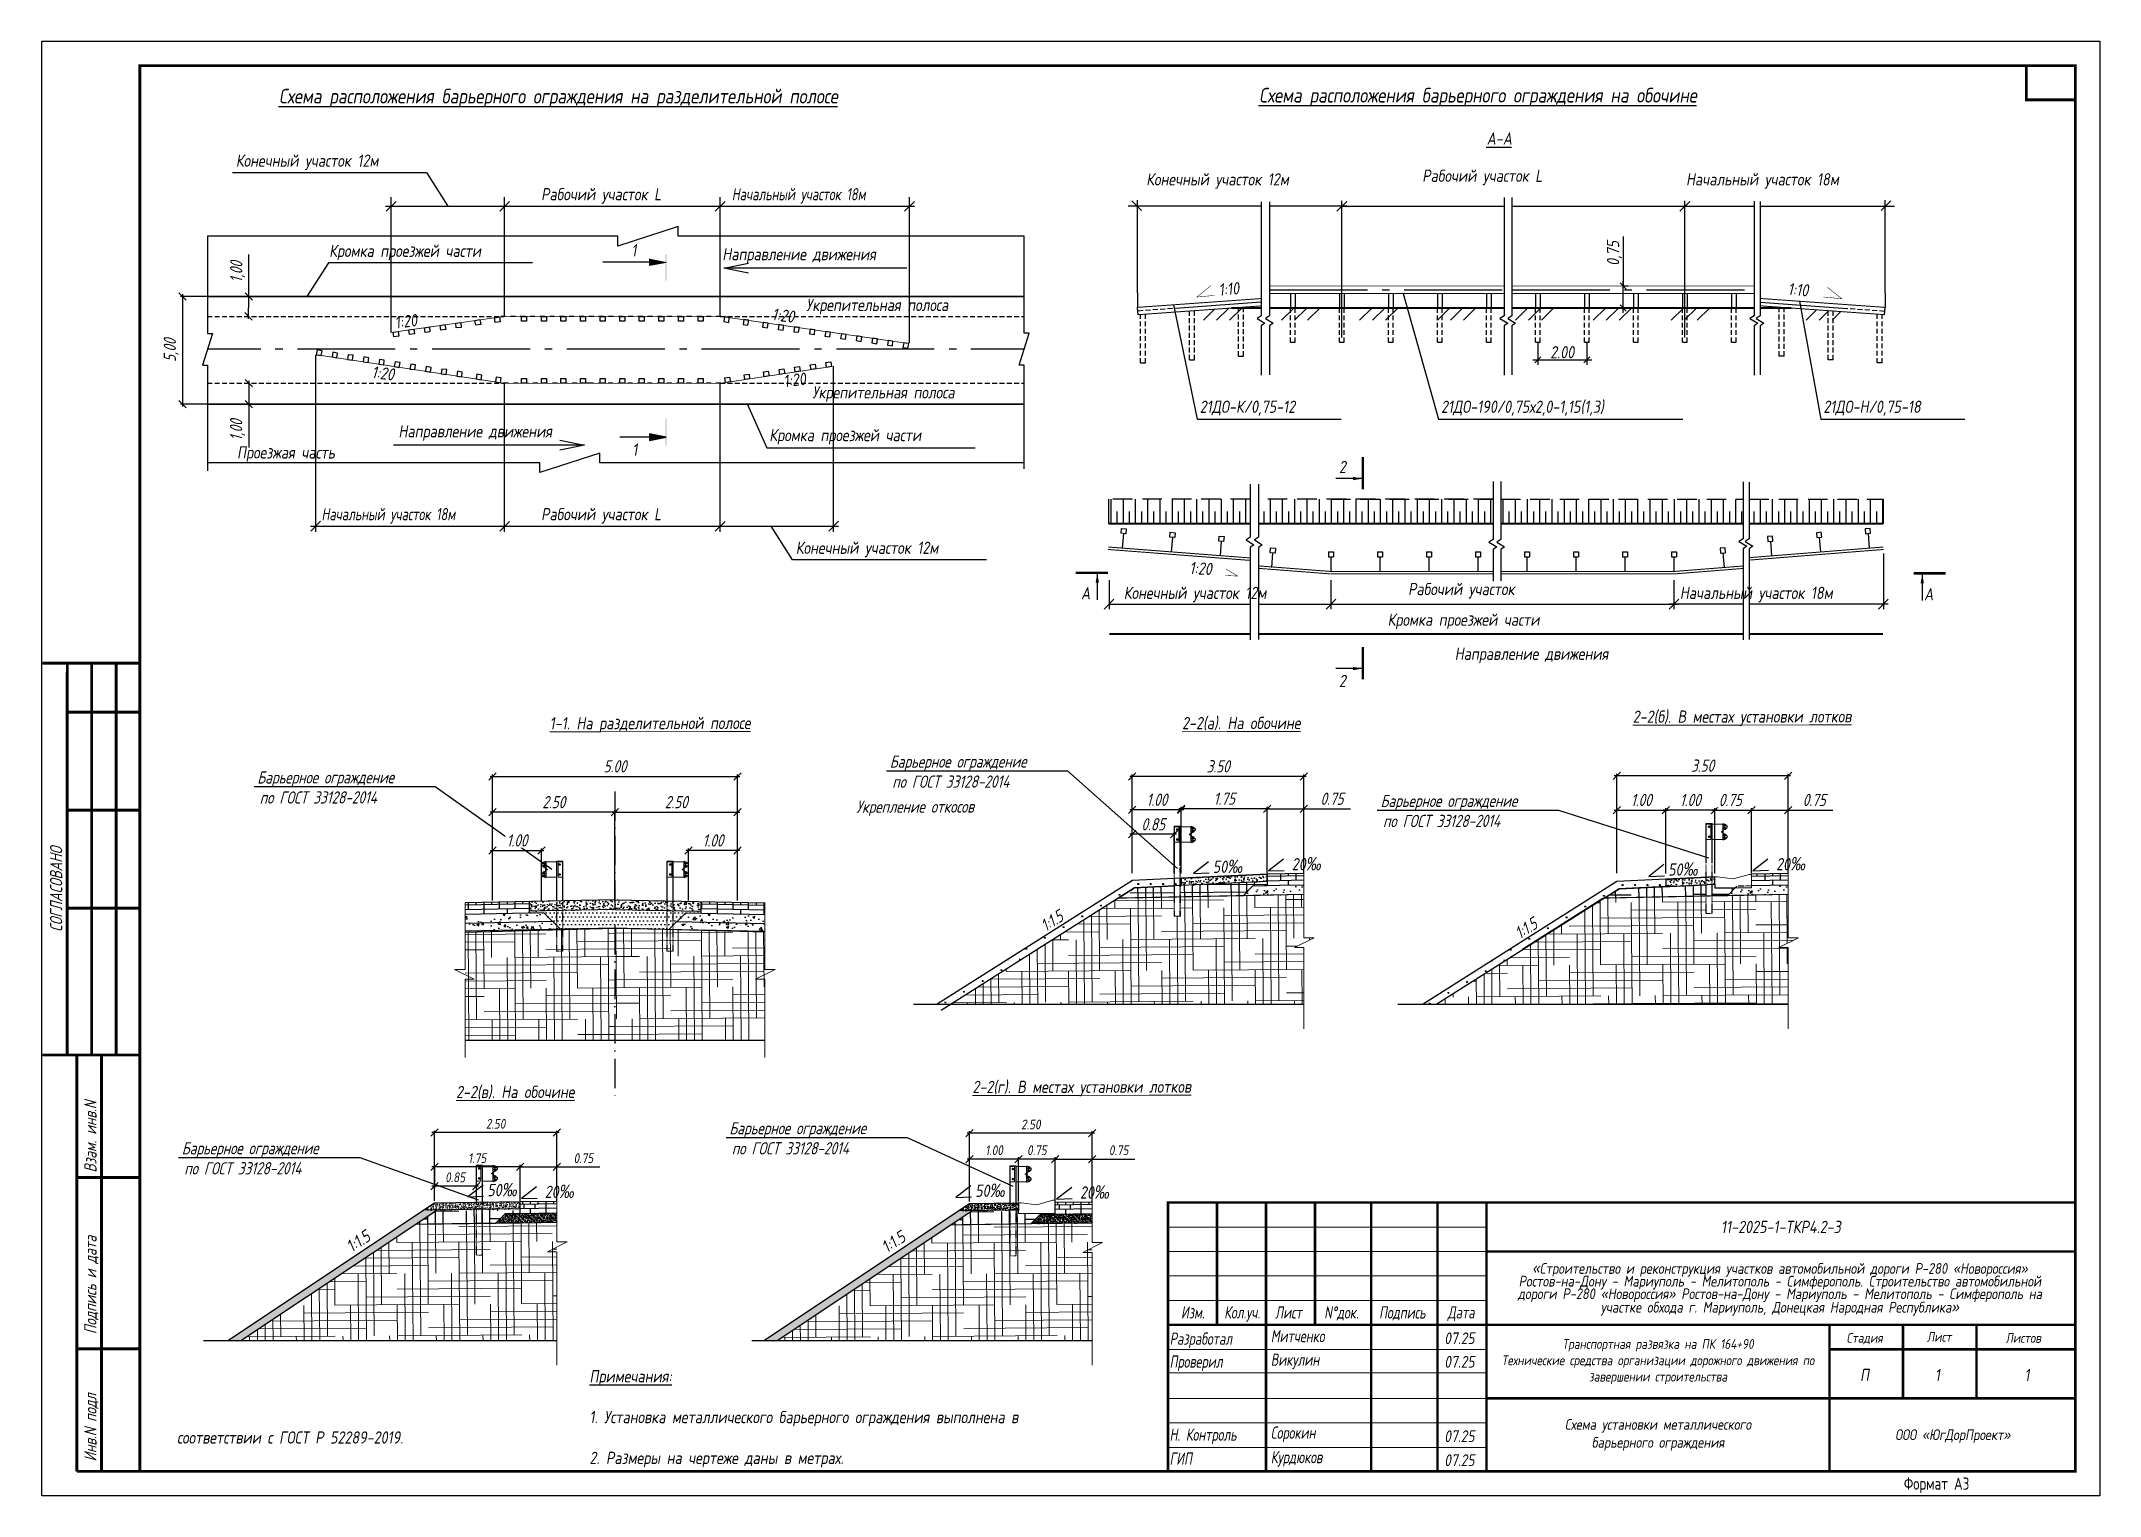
# Model space of a CAD drawing. Header units: millimetres. Extents: x 4241 to 6572, y 870 to 1291.
# Drawn here: x 6152.1 to 6572.3, y 869.8 to 1166.8 of the extents above; entities that cross this region are included whole.
import ezdxf
from ezdxf.enums import TextEntityAlignment as Align

# ---------------------------------------------------------------- set-up
doc = ezdxf.new("R2010")
doc.units = ezdxf.units.MM
for name, pattern in [('ACAD_ISO02W100', [15, 12, -3]), ('ACAD_ISO10W100', [18, 12, -3, 0, -3]), ('CENTER', [27.5, 20, -3, 1.5, -3]), ('DASHED2', [6, 4, -2]), ('DASHEDX2', [38.1, 25.4, -12.7]), ('штамп_СОДДэ$0$П_ сетка дорог и кварталы_малоэтажка$0$8761 - Дмитровское шоссе_цветная$0$5T1', [1.5, 1, -0.5])]:
    doc.linetypes.add(name, pattern=pattern)
doc.layers.get('DEFPOINTS').update_dxf_attribs({"color": 2})
for name, color, linetype in [('00', 15, 'Continuous'), ('_Штамп_рамка', 7, 'Continuous'), ('PDF _00', 7, 'Continuous'), ('все', 7, 'Continuous'), ('ПРОЕКТ', 7, 'Continuous'), ('Черный_профиль_рамка', 7, 'Continuous')]:
    doc.layers.add(name, color=color, linetype=linetype)
for name, color, linetype, lineweight in [('1-БО', 5, 'Continuous', 18), ('Блоки', 150, 'Continuous', 30), ('ДО_проект', 7, 'Continuous', 13)]:
    doc.layers.add(name, color=color, linetype=linetype, lineweight=lineweight)
doc.styles.add('ISOCPEUR', font='romand.shx', dxfattribs={"width": 0.8, "oblique": 10, "height": 2.5})
doc.styles.add('M', font='romand.shx', dxfattribs={"width": 0.8, "oblique": 10})
doc.styles.add('romand', font='romand.shx', dxfattribs={"width": 0.75, "height": 2.25})
doc.styles.add('ROMANS', font='romans.shx', dxfattribs={"width": 0.75, "oblique": 15})
doc.styles.add('Romans_2.5', font='romans.shx', dxfattribs={"width": 0.75, "height": 2.5})
doc.styles.add('М', font='romand.shx', dxfattribs={"width": 0.8, "oblique": 10, "height": 2})
doc.linetypes.add('zem', pattern='A,1.9,[130,ltypeshp.shx,S=2.4,R=135,X=0.5,Y=-1.8],2,[130,ltypeshp.shx,S=2.4,R=135,X=0.5,Y=-1.8],2,[130,ltypeshp.shx,S=2.4,R=135,X=0.5,Y=-1.8],3.8', length=9.7)
doc.dimstyles.new('M_1000', dxfattribs={"dimtxt": 2.5, "dimasz": 1.25, "dimexe": 0.05, "dimexo": 0, "dimgap": 0.6, "dimtad": 1, "dimzin": 0, "dimdsep": 46, "dimtxsty": 'M', "dimblk": 'OBLIQUE', "dimcen": 0, "dimaunit": 1, "dimadec": 0, "dimazin": 0, "dimtfac": 1, "dimtofl": 0, "dimtmove": 0, "dimatfit": 3, "dimfxl": 0.5, "dimtolj": 1, "dimtzin": 0, "dimarcsym": 0})
doc.dimstyles.new('Размер1-200', dxfattribs={"dimtxt": 2.5, "dimasz": 1.5, "dimexe": 0.4, "dimexo": 0.0625, "dimgap": 0.5, "dimtad": 1, "dimlfac": 0.2, "dimzin": 0, "dimdsep": 46, "dimtxsty": 'ROMANS', "dimblk": 'OBLIQUE', "dimcen": 0, "dimdle": 0.5, "dimadec": 0, "dimazin": 0, "dimtfac": 1, "dimtmove": 0, "dimatfit": 3, "dimfxl": 1, "dimtolj": 1, "dimtzin": 0, "dimarcsym": 0})
pattern_1 = [(0.4, (2497.999, -233.9371), (6.3387625, 1.6317923), [25.4, -12.7]), (90.4, (2497.999, -233.9371), (-1.5431303, -6.360928), [25.4, -12.7])]
pattern_2 = [(90, (3966.0587, -473.292), (-1.5875, 1e-16), [])]
pattern_3 = [(90, (3966.0587, -473.292), (-3.175, 2e-16), [])]
pattern_4 = [(90, (3966.0587, -473.292), (-4.7625, 3e-16), [])]
pattern_5 = [(50, (3966.0587, -473.292), (4.5546167, -0.398477), [0.47625, -5.23875]), (355, (3966.0587, -473.292), (-0.8810855, 4.776421), [0.381, -4.1910146]), (100.45144, (3966.4382, -473.3253), (3.673531, 4.377944), [0.40475, -4.452256]), (46.1842, (3966.0587, -472.022), (6.776976, -1.051058), [0.714375, -7.858125]), (96.63556, (3966.6234, -472.1097), (5.935103, 6.185653), [0.607126, -6.67839]), (351.18415, (3966.059, -472.022), (5.935103, 6.185653), [0.5715, -6.286493]), (21, (3966.6937, -472.3396), (3.79036, -2.55663), [0.47625, -5.23875]), (326, (3966.6937, -472.3396), (1.545051, 4.604699), [0.381, -4.191]), (71.45144, (3967.0095, -472.5526), (5.3354105, 2.048069), [0.40475, -4.4522484]), (37.5, (3966.0587, -473.292), (0.0772151, 2.113876), [0, -4.1402, 0, -4.2545, 0, -4.206875]), (7.5, (3966.0587, -473.292), (1.6704916, 2.5045144), [0, -2.4257, 0, -4.04495, 0, -1.603375]), (327.5, (3964.6426, -473.292), (3.3897649, -0.1432186), [0, -1.5875, 0, -4.953, 0, -6.57225]), (317.5, (3964.0076, -473.292), (3.7032295, 0.6356623), [0, -2.06375, 0, -3.2893, 0, -4.66725])]
pattern_6 = [(0, (3966.0587, -473.2921), (0.396875, 0.79375), [0, -0.79375])]
pattern_7 = [(50, (5444.2624, 1920.7761), (1.7931505, -0.1568803), [0.1875, -2.0625]), (355, (5444.2624, 1920.776), (-0.3468783, 1.8804803), [0.15, -1.65]), (100.45144, (5444.4119, 1920.763), (1.446272, 1.7236), [0.1593505, -1.7528553]), (46.1842, (5444.2624, 1921.276), (2.6681033, -0.4137982), [0.28125, -3.09375]), (96.63564, (5444.4848, 1921.2416), (2.336655, 2.4352965), [0.239026, -2.6292844]), (351.18416, (5444.2624, 1921.276), (2.336655, 2.4352965), [0.225, -2.475]), (21, (5444.5124, 1921.1511), (1.4922676, -1.0065472), [0.1875, -2.0625]), (326, (5444.5124, 1921.151), (0.6082883, 1.812875), [0.15, -1.65]), (71.45144, (5444.6368, 1921.0672), (2.100556, 0.806328), [0.1593505, -1.7528553]), (37.5, (5444.26244, 1920.7761), (0.03039964, 0.83223463), [0, -1.63, 0, -1.675, 0, -1.65625]), (7.5, (5444.2624, 1920.7761), (0.65767384, 0.9860293), [0, -0.955, 0, -1.5925, 0, -0.63125]), (327.5, (5443.70494, 1920.7761), (1.3345561, -0.05638718), [0, -0.625, 0, -1.95, 0, -2.5875]), (317.5, (5443.4549, 1920.7761), (1.4579654, 0.2502625), [0, -0.8125, 0, -1.295, 0, -1.8375])]
pattern_8 = [(0.4, (3285.3685, 31.8735), (6.3387625, 1.6317923), [25.4, -12.7]), (90.4, (3285.3685, 31.8735), (-1.5431303, -6.360928), [25.4, -12.7])]
pattern_9 = [(0.4, (4105.7569, -498.8574), (6.3387625, 1.6317923), [25.4, -12.7]), (90.4, (4105.7569, -498.8574), (-1.5431303, -6.360928), [25.4, -12.7])]
pattern_10 = [(0.4, (4174.9615, -498.8626), (6.3387625, 1.6317923), [25.4, -12.7]), (90.4, (4174.9615, -498.8626), (-1.5431303, -6.360928), [25.4, -12.7])]
pattern_11 = [(50, (-56419.3221, -30949.1008), (0.910923345, -0.079695428), [0.09525, -1.04775]), (355, (-56419.3221, -30949.1008), (-0.176217107, 0.955284226), [0.0762, -0.838202921]), (100.4514447, (-56419.2462, -30949.1074), (0.734706235, 0.87558876), [0.080950044, -0.890451223]), (46.1842, (-56419.3221, -30948.8468), (1.355395204, -0.21021164), [0.142875, -1.571625]), (96.6355576, (-56419.2092, -30948.8643), (1.18702067, 1.237130623), [0.121425116, -1.33567804]), (351.1841512, (-56419.3221, -30948.8468), (1.18702067, 1.237130623), [0.114299835, -1.25729866]), (21, (-56419.1951, -30948.9103), (0.758071956, -0.511325991), [0.09525, -1.04775]), (326, (-56419.1951, -30948.9103), (0.309010142, 0.92093983), [0.0762, -0.8382]), (71.451445, (-56419.1319, -30948.9529), (1.067082096, 0.409613844), [0.080950044, -0.890449688]), (37.5, (-56419.3221, -30949.1008), (0.0154430163, 0.4227751944), [0, -0.82804, 0, -0.8509, 0, -0.841375]), (7.5, (-56419.3221, -30949.1008), (0.3340983126, 0.500902874), [0, -0.48514, 0, -0.80899, 0, -0.320675]), (327.5, (-56419.60532, -30949.1008), (0.6779529758, -0.02864372), [0, -0.3175, 0, -0.9906, 0, -1.31445]), (317.5, (-56419.7323, -30949.1008), (0.740645907, 0.127132455), [0, -0.41275, 0, -0.65786, 0, -0.93345])]
pattern_12 = [(0.4, (-56419.3221, -30949.1008), (6.338762504, 1.631792317), [25.4, -12.7]), (90.4, (-56419.3221, -30949.1008), (-1.54313031, -6.360928006), [25.4, -12.7])]
pattern_13 = [(50, (-56310.0934, -30949.2321), (0.910923345, -0.079695428), [0.09525, -1.04775]), (355, (-56310.0934, -30949.2321), (-0.176217107, 0.955284226), [0.0762, -0.838202921]), (100.4514447, (-56310.0175, -30949.2387), (0.734706235, 0.87558876), [0.080950044, -0.890451223]), (46.1842, (-56310.0934, -30948.9781), (1.355395204, -0.21021164), [0.142875, -1.571625]), (96.6355576, (-56309.9805, -30948.9956), (1.18702067, 1.237130623), [0.121425116, -1.33567804]), (351.1841512, (-56310.0934, -30948.9781), (1.18702067, 1.237130623), [0.114299835, -1.25729866]), (21, (-56309.9664, -30949.0416), (0.758071956, -0.511325991), [0.09525, -1.04775]), (326, (-56309.9664, -30949.0416), (0.309010142, 0.92093983), [0.0762, -0.8382]), (71.451445, (-56309.9032, -30949.0842), (1.067082096, 0.409613844), [0.080950044, -0.890449688]), (37.5, (-56310.0934, -30949.2321), (0.0154430163, 0.4227751944), [0, -0.82804, 0, -0.8509, 0, -0.841375]), (7.5, (-56310.0934, -30949.2321), (0.3340983126, 0.500902874), [0, -0.48514, 0, -0.80899, 0, -0.320675]), (327.5, (-56310.3766, -30949.2321), (0.6779529758, -0.02864372), [0, -0.3175, 0, -0.9906, 0, -1.31445]), (317.5, (-56310.5036, -30949.2321), (0.740645907, 0.127132455), [0, -0.41275, 0, -0.65786, 0, -0.93345])]
pattern_14 = [(0.4, (-56310.0934, -30949.2321), (6.338762504, 1.631792317), [25.4, -12.7]), (90.4, (-56310.0934, -30949.2321), (-1.54313031, -6.360928006), [25.4, -12.7])]

msp = doc.modelspace()

# ---------------------------------------------------------------- texts
at = {"color": 7, "linetype": 'ByBlock', "style": 'M', "oblique": 10, "width": 0.8}
for s, p in [('1', (6273.1117, 1124.0794)), ('1', (6273.3028, 1083.3957)), ('2', (6417.7217, 1079.8605)), ('А', (6365.3021, 1054.0793)), ('А', (6537.3618, 1053.8865)), ('2', (6417.7217, 1036.164))]:
    msp.add_text(s, height=2.5, dxfattribs=at).set_placement(p, align=Align.MIDDLE_CENTER)
at = {"style": 'M', "oblique": 15, "width": 0.75}
for p in [(6357.1519, 984.8682), (6453.9229, 983.3429)]:
    msp.add_text('1:1.5', height=2.5, rotation=33.151461, dxfattribs=at).set_placement(p)
at = {"lineweight": 18, "style": 'М', "oblique": 10, "width": 0.8}
for p in [(6215.5082, 919.4097, -0.3), (6324.7369, 919.2784, -0.3)]:
    msp.add_text('1:1.5', height=2.5, rotation=33.151461, dxfattribs=at).set_placement(p)
at = {"color": 7, "linetype": 'Continuous', "lineweight": 18, "oblique": 10}
for s, height, style, width, p in [('Изм.', 2.5, 'romand', 0.7, (6387.1719, 905.9958)), ('Кол.уч.', 2.5, 'romand', 0.7, (6397.2393, 905.9958)), ('Лист', 2.5, 'romand', 0.7, (6406.6961, 905.977)), ('N%%Dдок.', 2.5, 'romand', 0.7, (6417.4967, 905.977)), ('Подпись', 2.5, 'romand', 0.7, (6429.9352, 905.977)), ('Дата', 2.5, 'romand', 0.7, (6441.9303, 905.9958)), ('Стадия', 2, 'M', 0.8, (6524.2944, 901.0379)), ('Лист', 2, 'M', 0.8, (6539.4942, 901.2388)), ('Листов', 2, 'M', 0.8, (6556.6675, 901.0259)), ('П', 2.5, 'M', 0.8, (6524.2658, 893.2058)), ('1', 2.5, 'M', 0.8, (6539.1457, 893.2058)), ('1', 2.5, 'M', 0.8, (6557.418, 893.2058))]:
    msp.add_text(s, height=height, rotation=360, dxfattribs=dict(at, style=style, width=width)).set_placement(p, align=Align.CENTER)
at = {"color": 7, "linetype": 'Continuous', "lineweight": 18, "style": 'romand', "oblique": 10, "width": 0.7}
for s, p in [('Митченко', (6403.0901, 901.1493)), ('Разработал', (6382.4587, 900.6299)), ('Проверил', (6382.4359, 895.9444)), ('Викулин', (6403.0901, 896.3396)), ('Н. Контроль', (6382.4359, 881.0419)), ('Сорокин', (6403.0901, 881.4371)), ('ГИП', (6382.4359, 876.1393)), ('Курдюков', (6403.0901, 876.4371))]:
    msp.add_text(s, height=2.5, rotation=360, dxfattribs=at).set_placement(p)
at = {"lineweight": 18, "style": 'romand', "oblique": 10, "width": 0.8}
for p in [(6441.5961, 900.7617), (6441.5961, 895.952), (6441.5961, 880.7617), (6441.5961, 875.8592)]:
    msp.add_text('07.25', height=2.4, dxfattribs=at).set_placement(p, align=Align.CENTER)
at = {"attachment_point": 5}
for s, insert, char_height, width, style in [('11-2025-1-ТКР4.2-3', (6507.2032, 924.689), 2.5, 120.173492, 'М'), ('Транспортная развязка на ПК\\~164+90\\PТехнические средства организации дорожного движения по завершении строительства', (6482.1164, 897.189), 2, 70, 'М'), ('ООО «ЮгДорПроект»', (6542.2899, 881.9696), 2.2, 50, 'M')]:
    msp.add_mtext(s, dxfattribs=dict(at, insert=insert, char_height=char_height, width=width, style=style))
at = {"color": 7, "insert": (6506.9961, 912.0448), "char_height": 2.2, "width": 120.2406, "attachment_point": 5, "line_spacing_factor": 0.7, "style": 'M'}
msp.add_mtext('{\\H1.08333x;\\C256;«\\H0.92308x;Строительство и реконструкция участков автомобильной дороги Р-280 «Новороссия» Ростов-на-Дону - Мариуполь - Мелитополь - Симферополь. Строительство автомобильной дороги Р-280 «Новороссия» Ростов-на-Дону - Мариуполь - Мелитополь - Симферополь на участке обхода г. Мариуполь, Донецкая Народная Республика\\H1.08333x;»}', dxfattribs=at)
at = {"color": 7, "linetype": 'Continuous', "insert": (6179.8612, 899.6204), "char_height": 2.5, "width": 187.863279, "attachment_point": 1, "style": 'ISOCPEUR'}
msp.add_mtext('\\P\\pi84.17615;{\\LПримечания:\\P\\pi93.93164;\\P\\pi0;}1. Установка металлического барьерного ограждения выполнена в соответствии с ГОСТ Р 52289-2019.{\\C256;\\P}2. Размеры на чертеже даны в метрах. ', dxfattribs=at)
at = {"color": 7, "insert": (6482.1164, 882.2377), "char_height": 2.2, "attachment_point": 5, "style": 'M'}
msp.add_mtext('Схема установки металлического \\Pбарьерного ограждения', dxfattribs=at)
at = {"layer": '00', "color": 7, "linetype": 'Continuous', "style": 'M', "oblique": 10}
for s, height, width, p in [('%%UСхема расположения барьерного ограждения на разделительной полосе', 3, 0.8, (6200.6731, 1154.0661)), ('%%UСхема расположения барьерного ограждения на обочине', 3, 0.8, (6400.718, 1154.2477)), ('%%UА-А', 2.5, 0.8, (6447.1499, 1145.664)), ('Конечный участок 12м', 2.5, 0.8, (6191.8635, 1141.1473)), ('Конечный участок 12м', 2.5, 0.8, (6377.6684, 1137.3318)), ('Рабочий участок L', 2.5, 0.8, (6433.9921, 1138.0637)), ('Начальный участок 18м', 2.5, 0.8, (6487.8302, 1137.3318)), ('Рабочий участок L', 2.5, 0.8, (6254.1642, 1134.2885)), ('Начальный участок 18м', 2.5, 0.7, (6293.0907, 1134.2885)), ('Кромка проезжей части', 2.5, 0.8, (6210.9049, 1122.7301)), ('Направление движения', 2.5, 0.8, (6291.1457, 1122.0463)), ('Укрепительная полоса', 2.5, 0.8, (6308.2486, 1111.6824)), ('Укрепительная полоса', 2.5, 0.8, (6309.5239, 1093.8406)), ('21ДО-К/0,75-12', 2.5, 0.8, (6388.5875, 1090.8943)), ('21ДО-190/0,75х2,0-1,15(1,3)', 2.5, 0.8, (6437.8303, 1090.8943)), ('21ДО-Н/0,75-18', 2.5, 0.8, (6515.8638, 1090.8943)), ('Направление движения', 2.5, 0.8, (6225.0441, 1085.8893)), ('Проезжая часть', 2.5, 0.8, (6192.1007, 1081.5666)), ('Кромка проезжей части', 2.5, 0.8, (6300.7337, 1085.1069)), ('Начальный участок 18м', 2.5, 0.7, (6209.3482, 1068.9619)), ('Рабочий участок L', 2.5, 0.8, (6254.1642, 1068.9619)), ('Конечный участок 12м', 2.5, 0.8, (6306.1375, 1062.103)), ('Конечный участок 12м', 2.5, 0.8, (6373.0803, 1052.8965)), ('Рабочий участок', 2.5, 0.8, (6431.1073, 1053.6746)), ('Начальный участок 18м', 2.5, 0.8, (6486.5736, 1052.8965)), ('Кромка проезжей части', 2.5, 0.8, (6426.924, 1047.4158)), ('Направление движения', 2.5, 0.8, (6440.6252, 1040.4615))]:
    msp.add_text(s, height=height, dxfattribs=dict(at, width=width)).set_placement(p)
at = {"layer": '00', "color": 7, "linetype": 'Continuous', "style": 'M', "oblique": 10, "width": 0.8}
for s, rotation, p in [('1:10', 4.5004, (6392.5495, 1114.7879)), ('1:10', 355.4996, (6508.5437, 1114.9596)), ('1:20', 7, (6224.4591, 1108.0733)), ('1:20', 352.735537, (6301.1723, 1109.8277)), ('1:20', 352.735537, (6219.4969, 1098.0345)), ('1:20', 7, (6303.8047, 1096.1069)), ('1:20', 356.934707, (6386.4468, 1057.9969))]:
    msp.add_text(s, height=2.5, rotation=rotation, dxfattribs=at).set_placement(p)
at = {"layer": 'ПРОЕКТ', "lineweight": 18, "style": 'M', "oblique": 15, "width": 0.75}
for s, p in [('Барьерное ограждение', (6196.2279, 1015.2092)), ('Барьерное ограждение', (6325.3214, 1018.4404)), ('по ГОСТ 33128-2014', (6325.8263, 1014.3338)), ('по ГОСТ 33128-2014', (6196.7328, 1011.1026)), ('Барьерное ограждение', (6425.4795, 1010.4117)), ('Укрепление откосов', (6318.4774, 1009.2308)), ('по ГОСТ 33128-2014', (6425.9844, 1006.305)), ('Барьерное ограждение', (6292.5751, 943.58)), ('Барьерное ограждение', (6180.8304, 939.4926)), ('по ГОСТ 33128-2014', (6293.08, 939.4733)), ('по ГОСТ 33128-2014', (6181.3353, 935.3859))]:
    msp.add_text(s, height=2.5, rotation=0.103257, dxfattribs=at).set_placement(p)
at = {"layer": 'ПРОЕКТ', "lineweight": 18, "char_height": 2.5, "attachment_point": 3, "rotation": 0.103257, "style": 'M'}
for s, insert, width in [('{\\L2-2(б). В местах установки лотков}', (6521.5878, 1030.1907), 111.081037), ('{\\L1-1. На разделительной полосе}', (6296.9179, 1028.8461), 87.621621), ('{\\L2-2(а). На обочине}', (6409.1623, 1028.8461), 87.621621), ('{\\L2-2(в). На обочине}', (6260.9882, 953.5289), 87.621621), ('{\\L2-2(г). В местах установки лотков}', (6386.8275, 954.5984), 111.081037)]:
    msp.add_mtext(s, dxfattribs=dict(at, insert=insert, width=width))

# ---------------------------------------------------------------- blocks, each defined once
blk = doc.blocks.new('*U758')
blk.add_lwpolyline([(0, 0), (0, 297), (420, 297), (420, 0), (0, 0)])
at = {"const_width": 0.6}
blk.add_lwpolyline([(20, 5), (20, 292), (415, 292), (415, 5), (20, 5)], dxfattribs=at)
blk.add_lwpolyline([(405, 292), (415, 292), (415, 285), (405, 285)], close=True, dxfattribs=at)
at = {"style": 'Romans_2.5', "width": 0.75}
blk.add_attdef('ФОРМАТ', text='', height=2.5, dxfattribs=at).set_placement((380, 2.5), align=Align.MIDDLE_LEFT)
blk = doc.blocks.new('Боковик')
for p, q in [((-19.85, 165), (0.15, 165)), ((-14.82, 165), (-14.83, 85)), ((-9.85, 85), (-9.85, 165)), ((-4.85, 165), (-4.85, 85)), ((-14.85, 155), (0.15, 155)), ((-14.85, 135), (0.15, 135)), ((-14.85, 115), (0.15, 115)), ((-19.85, 85), (0.15, 85)), ((-12.86, 0), (-12.85, 85)), ((-7.85, 85), (-7.86, 0)), ((-12.86, 60), (0.14, 60)), ((-12.86, 25), (0.14, 25))]:
    blk.add_line(p, q)
at = {"const_width": 0.6}
for points in [[(-19.85, 165), (0.15, 165)], [(-14.82, 165), (-14.83, 85)], [(-9.85, 165), (-9.85, 85)], [(-4.85, 85), (-4.85, 165)], [(0.15, 155), (-14.82, 155)], [(0.15, 135), (-14.82, 135)], [(-14.82, 115), (0.15, 115)], [(-19.85, 85), (0.15, 85)], [(-12.86, 0), (-12.85, 85)], [(-7.85, 85), (-7.86, 0)], [(-12.86, 60), (0.14, 60)], [(0.14, 25), (-12.86, 25)], [(0.15, 25), (-12.86, 25)], [(0.15, 0), (-12.86, 0)]]:
    blk.add_lwpolyline(points, dxfattribs=at)
at = {"layer": 'Черный_профиль_рамка', "style": 'M', "oblique": 15, "width": 0.75}
for s, p in [('СОГЛАСОВАНО', (-15.85, 110.17)), ('Взам. инв.N', (-8.86, 61)), ('Подпись и дата', (-8.86, 28)), ('Инв.N подл', (-8.86, 2))]:
    blk.add_text(s, height=2.5, rotation=89.9949, dxfattribs=at).set_placement(p)
blk = doc.blocks.new('_OBLIQUE')
at = {"color": 0, "linetype": 'ByBlock'}
blk.add_line((-0.5, -0.5), (0.5, 0.5), dxfattribs=at)
blk = doc.blocks.new('*D835')
at = {"color": 0, "lineweight": -2, "transparency": 16777216}
for p, q in [((6475.02, 1126.91), (6475.02, 1116.8)), ((6475.02, 1111.3), (6475.02, 1117.8)), ((6475.02, 1116.8), (6476.02, 1116.8)), ((6475.02, 1112.3), (6476.02, 1112.3))]:
    blk.add_line(p, q, dxfattribs=at)
at = {"layer": 'DEFPOINTS', "color": 0, "transparency": 16777216}
for p in [(6475.02, 1116.8), (6475.02, 1116.8), (6475.02, 1112.3)]:
    blk.add_point(p, dxfattribs=at)
at = {"color": 0, "lineweight": -2, "transparency": 16777216, "xscale": 1.25, "yscale": 1.25, "zscale": 1.25}
for p, rotation in [((6475.02, 1116.8), 90), ((6475.02, 1112.3), 270)]:
    blk.add_blockref('_OBLIQUE', p, dxfattribs=dict(at, rotation=rotation))
at = {"color": 0, "transparency": 16777216, "insert": (6473.24, 1123.48), "char_height": 2.5, "attachment_point": 5, "rotation": 90, "style": 'M'}
blk.add_mtext('\\A1;0,75', dxfattribs=at)
blk = doc.blocks.new('*D820')
at = {"color": 0, "lineweight": -2, "transparency": 16777216}
for p, q in [((6194.5, 1114.65), (6194.55, 1123.2)), ((6194.48, 1110.1), (6194.5, 1114.65)), ((6194.57, 1114.65), (6194.9, 1114.64)), ((6194.42, 1110.6), (6194.08, 1110.6))]:
    blk.add_line(p, q, dxfattribs=at)
at = {"layer": 'DEFPOINTS', "color": 0, "linetype": 'Continuous', "transparency": 16777216}
for p in [(6194.5, 1114.65), (6194.5, 1114.65), (6194.48, 1110.6)]:
    blk.add_point(p, dxfattribs=at)
at = {"color": 0, "linetype": 'Continuous', "lineweight": -2, "transparency": 16777216, "xscale": 1.5, "yscale": 1.5, "zscale": 1.5}
for p, rotation in [((6194.5, 1114.65), 89.70002483767952), ((6194.48, 1110.6), 269.7000248376796)]:
    blk.add_blockref('_OBLIQUE', p, dxfattribs=dict(at, rotation=rotation))
at = {"color": 0, "linetype": 'Continuous', "transparency": 16777216, "insert": (6192.24, 1119.68), "char_height": 2.5, "attachment_point": 5, "rotation": 89.7, "style": 'ROMANS', "bg_fill": 3, "box_fill_scale": 1.1, "bg_fill_color": 256, "bg_fill_true_color": 13158600, "bg_fill_transparency": 0}
blk.add_mtext('\\A1;1,00', dxfattribs=at)
blk = doc.blocks.new('*D837')
at = {"color": 0, "lineweight": -2, "transparency": 16777216}
for p, q in [((6194.44, 1096.93), (6194.1, 1096.93)), ((6194.5, 1097.43), (6194.5, 1092.67)), ((6194.44, 1092.67), (6194.1, 1092.67)), ((6194.5, 1092.67), (6194.5, 1083.85))]:
    blk.add_line(p, q, dxfattribs=at)
at = {"layer": 'DEFPOINTS', "color": 0, "linetype": 'Continuous', "transparency": 16777216}
for p in [(6194.5, 1096.93), (6194.5, 1092.67), (6194.5, 1092.67)]:
    blk.add_point(p, dxfattribs=at)
at = {"color": 0, "linetype": 'Continuous', "lineweight": -2, "transparency": 16777216, "xscale": 1.5, "yscale": 1.5, "zscale": 1.5}
for p, rotation in [((6194.5, 1096.93), 90), ((6194.5, 1092.67), 270)]:
    blk.add_blockref('_OBLIQUE', p, dxfattribs=dict(at, rotation=rotation))
at = {"color": 0, "linetype": 'Continuous', "transparency": 16777216, "insert": (6192.22, 1087.38), "char_height": 2.5, "attachment_point": 5, "rotation": 90, "style": 'ROMANS', "bg_fill": 3, "box_fill_scale": 1.1, "bg_fill_color": 256, "bg_fill_true_color": 13158600, "bg_fill_transparency": 0}
blk.add_mtext('\\A1;1,00', dxfattribs=at)
blk = doc.blocks.new('*D838')
at = {"color": 0, "lineweight": -2, "transparency": 16777216}
for p, q in [((6186, 1114.65), (6180.57, 1114.65)), ((6180.97, 1115.15), (6180.97, 1092.17)), ((6186, 1092.67), (6180.57, 1092.67))]:
    blk.add_line(p, q, dxfattribs=at)
at = {"layer": 'DEFPOINTS', "color": 0, "linetype": 'Continuous', "transparency": 16777216}
for p in [(6186.06, 1114.65), (6180.97, 1092.67), (6186.06, 1092.67)]:
    blk.add_point(p, dxfattribs=at)
at = {"color": 0, "linetype": 'Continuous', "lineweight": -2, "transparency": 16777216, "xscale": 1.5, "yscale": 1.5, "zscale": 1.5}
for p, rotation in [((6180.97, 1114.65), 90), ((6180.97, 1092.67), 270)]:
    blk.add_blockref('_OBLIQUE', p, dxfattribs=dict(at, rotation=rotation))
at = {"color": 0, "linetype": 'Continuous', "transparency": 16777216, "insert": (6178.68, 1103.66), "char_height": 2.5, "attachment_point": 5, "rotation": 90, "style": 'ROMANS', "bg_fill": 3, "box_fill_scale": 1.1, "bg_fill_color": 256, "bg_fill_true_color": 13158600, "bg_fill_transparency": 0}
blk.add_mtext('\\A1;5,00', dxfattribs=at)
blk = doc.blocks.new('*D839')
at = {"color": 0, "lineweight": -2, "transparency": 16777216}
for p, q in [((6269.74, 1009.37), (6243.74, 1009.37)), ((6244.24, 991.55), (6244.24, 1009.77)), ((6269.24, 991.55), (6269.24, 1009.77))]:
    blk.add_line(p, q, dxfattribs=at)
at = {"layer": 'DEFPOINTS', "color": 0, "linetype": 'Continuous', "transparency": 16777216}
for p in [(6244.24, 1009.37), (6244.24, 991.48), (6269.24, 991.48)]:
    blk.add_point(p, dxfattribs=at)
at = {"color": 0, "linetype": 'Continuous', "lineweight": -2, "transparency": 16777216, "xscale": 1.5, "yscale": 1.5, "zscale": 1.5, "rotation": 180}
blk.add_blockref('_OBLIQUE', (6244.24, 1009.37), dxfattribs=at)
at = {"color": 0, "linetype": 'Continuous', "lineweight": -2, "transparency": 16777216, "xscale": 1.5, "yscale": 1.5, "zscale": 1.5}
blk.add_blockref('_OBLIQUE', (6269.24, 1009.37), dxfattribs=at)
at = {"color": 0, "linetype": 'Continuous', "transparency": 16777216, "insert": (6256.74, 1011.42), "char_height": 2.5, "attachment_point": 5, "style": 'ROMANS', "bg_fill": 3, "box_fill_scale": 1.1, "bg_fill_color": 256, "bg_fill_true_color": 13158600, "bg_fill_transparency": 0}
blk.add_mtext('\\A1;2.50', dxfattribs=at)
blk = doc.blocks.new('*D840')
at = {"color": 0, "lineweight": -2, "transparency": 16777216}
for p, q in [((6268.74, 1009.37), (6294.74, 1009.37)), ((6269.24, 991.55), (6269.24, 1009.77)), ((6294.24, 991.55), (6294.24, 1009.77))]:
    blk.add_line(p, q, dxfattribs=at)
at = {"layer": 'DEFPOINTS', "color": 0, "linetype": 'Continuous', "transparency": 16777216}
for p in [(6294.24, 1009.37), (6269.24, 991.48), (6294.24, 991.48)]:
    blk.add_point(p, dxfattribs=at)
at = {"color": 0, "linetype": 'Continuous', "lineweight": -2, "transparency": 16777216, "xscale": 1.5, "yscale": 1.5, "zscale": 1.5, "rotation": 180}
blk.add_blockref('_OBLIQUE', (6269.24, 1009.37), dxfattribs=at)
at = {"color": 0, "linetype": 'Continuous', "lineweight": -2, "transparency": 16777216, "xscale": 1.5, "yscale": 1.5, "zscale": 1.5}
blk.add_blockref('_OBLIQUE', (6294.24, 1009.37), dxfattribs=at)
at = {"color": 0, "linetype": 'Continuous', "transparency": 16777216, "insert": (6281.74, 1011.42), "char_height": 2.5, "attachment_point": 5, "style": 'ROMANS', "bg_fill": 3, "box_fill_scale": 1.1, "bg_fill_color": 256, "bg_fill_true_color": 13158600, "bg_fill_transparency": 0}
blk.add_mtext('\\A1;2.50', dxfattribs=at)
blk = doc.blocks.new('*D821')
at = {"color": 0, "lineweight": -2, "transparency": 16777216}
for p, q in [((6294.74, 1001.55), (6283.74, 1001.55)), ((6284.24, 991.34), (6284.24, 1001.95)), ((6294.24, 991.34), (6294.24, 1001.95))]:
    blk.add_line(p, q, dxfattribs=at)
at = {"layer": 'DEFPOINTS', "color": 0, "linetype": 'Continuous', "transparency": 16777216}
for p in [(6284.24, 1001.55), (6284.24, 991.28), (6294.24, 991.28)]:
    blk.add_point(p, dxfattribs=at)
at = {"color": 0, "linetype": 'Continuous', "lineweight": -2, "transparency": 16777216, "xscale": 1.5, "yscale": 1.5, "zscale": 1.5, "rotation": 180}
blk.add_blockref('_OBLIQUE', (6284.24, 1001.55), dxfattribs=at)
at = {"color": 0, "linetype": 'Continuous', "lineweight": -2, "transparency": 16777216, "xscale": 1.5, "yscale": 1.5, "zscale": 1.5}
blk.add_blockref('_OBLIQUE', (6294.24, 1001.55), dxfattribs=at)
at = {"color": 0, "linetype": 'Continuous', "transparency": 16777216, "insert": (6289.24, 1003.6), "char_height": 2.5, "attachment_point": 5, "style": 'ROMANS', "bg_fill": 3, "box_fill_scale": 1.1, "bg_fill_color": 256, "bg_fill_true_color": 13158600, "bg_fill_transparency": 0}
blk.add_mtext('\\A1;1.00', dxfattribs=at)
blk = doc.blocks.new('A$C65BF034A')
at = {"layer": '1-БО', "color": 7}
for p, q in [((0, 1700), (0, 950)), ((7, 1700), (7, 950)), ((48, 1634), (48, 1646)), ((72, 1646), (72, 1634)), ((113, 950), (113, 1700)), ((120, 950), (120, 1700)), ((303, 1557), (302, 1556)), ((314, 1557), (303, 1557)), ((303, 1557), (303, 1557)), ((303, 1557), (314, 1557)), ((315, 1556), (314, 1557)), ((314, 1557), (314, 1557)), ((318, 1559), (315, 1559)), ((315, 1559), (315, 1529)), ((318, 1559), (318, 1529)), ((323, 1696), (324, 1700)), ((346, 1687), (323, 1696)), ((323, 1530), (323, 1558)), ((333, 1577), (394, 1621)), ((342, 1623), (342, 1620)), ((342, 1620), (346, 1614)), ((343, 1612), (342, 1611)), ((342, 1611), (348, 1602)), ((348, 1602), (342, 1611)), ((350, 1672), (343, 1663)), ((343, 1663), (350, 1672)), ((343, 1663), (344, 1661)), ((347, 1659), (343, 1654)), ((343, 1654), (344, 1651)), ((345, 1595), (347, 1593)), ((348, 1681), (347, 1678)), ((347, 1614), (353, 1605)), ((394, 1654), (348, 1686)), ((354, 1669), (348, 1660)), ((355, 1606), (348, 1615)), ((348, 1602), (350, 1602)), ((348, 1600), (349, 1598)), ((350, 1676), (349, 1674)), ((352, 1672), (350, 1672)), ((350, 1658), (356, 1667)), ((355, 1629), (352, 1630)), ((353, 1587), (354, 1586)), ((354, 1644), (356, 1645)), ((355, 1687), (355, 1686)), ((359, 1624), (355, 1629)), ((356, 1645), (360, 1650)), ((359, 1596), (356, 1599)), ((357, 1622), (364, 1613)), ((360, 1677), (358, 1674)), ((365, 1661), (359, 1652)), ((365, 1614), (359, 1623)), ((360, 1651), (367, 1660)), ((363, 1626), (361, 1626)), ((363, 1648), (365, 1648)), ((370, 1617), (363, 1626)), ((363, 1626), (370, 1617)), ((365, 1648), (371, 1657)), ((371, 1657), (365, 1648)), ((369, 1615), (370, 1617)), ((372, 1606), (369, 1609)), ((371, 1657), (370, 1658)), ((373, 1668), (371, 1665)), ((373, 1615), (372, 1617)), ((373, 1656), (375, 1658)), ((379, 1615), (377, 1618)), ((378, 1656), (380, 1658)), ((383, 1607), (382, 1608)), ((383, 1666), (384, 1667)), ((48, 1444), (48, 1456)), ((72, 1456), (72, 1444)), ((298, 1552), (296, 1550)), ((296, 1550), (296, 1538)), ((296, 1538), (298, 1536)), ((302, 1552), (298, 1552)), ((298, 1552), (298, 1536)), ((298, 1536), (302, 1536)), ((302, 1556), (302, 1533)), ((302, 1533), (303, 1531)), ((303, 1552), (303, 1550)), ((314, 1552), (303, 1552)), ((303, 1550), (314, 1550)), ((303, 1538), (303, 1536)), ((314, 1538), (303, 1538)), ((303, 1536), (314, 1536)), ((303, 1531), (314, 1531)), ((303, 1531), (303, 1531)), ((314, 1531), (303, 1531)), ((314, 1552), (314, 1550)), ((314, 1538), (314, 1536)), ((314, 1531), (315, 1533)), ((314, 1531), (314, 1531)), ((315, 1529), (318, 1529)), ((323, 1392), (346, 1401)), ((323, 1392), (324, 1388)), ((394, 1467), (333, 1511)), ((344, 1475), (340, 1469)), ((340, 1469), (341, 1466)), ((347, 1487), (341, 1478)), ((341, 1478), (347, 1487)), ((341, 1478), (341, 1477)), ((344, 1437), (343, 1434)), ((343, 1434), (347, 1429)), ((344, 1427), (343, 1425)), ((343, 1425), (350, 1416)), ((350, 1416), (343, 1425)), ((346, 1496), (344, 1494)), ((352, 1484), (345, 1475)), ((348, 1491), (346, 1489)), ((349, 1487), (347, 1487)), ((347, 1474), (353, 1483)), ((347, 1410), (348, 1407)), ((348, 1402), (394, 1434)), ((348, 1428), (354, 1419)), ((349, 1414), (350, 1412)), ((356, 1421), (350, 1430)), ((350, 1416), (352, 1416)), ((351, 1459), (353, 1460)), ((353, 1503), (352, 1502)), ((353, 1460), (357, 1465)), ((356, 1443), (354, 1444)), ((357, 1493), (355, 1490)), ((355, 1402), (355, 1401)), ((362, 1476), (356, 1467)), ((360, 1438), (356, 1443)), ((358, 1466), (364, 1475)), ((360, 1411), (358, 1414)), ((359, 1436), (365, 1427)), ((360, 1463), (362, 1463)), ((367, 1428), (360, 1437)), ((362, 1463), (369, 1472)), ((368, 1472), (362, 1463)), ((365, 1440), (363, 1440)), ((371, 1431), (365, 1440)), ((365, 1440), (371, 1431)), ((370, 1483), (368, 1480)), ((369, 1472), (368, 1474)), ((370, 1430), (371, 1431)), ((371, 1472), (372, 1474)), ((373, 1420), (371, 1423)), ((375, 1430), (373, 1432)), ((376, 1471), (377, 1474)), ((380, 1430), (378, 1432)), ((380, 1481), (381, 1482)), ((384, 1421), (383, 1422))]:
    blk.add_line(p, q, dxfattribs=at)
for points in [[(0, 1700), (120, 1700)], [(0, 1690), (90, 1690), (90, 1400), (0, 1400)], [(49, 1648), (52, 1649), (55, 1651), (59, 1653)], [(59, 1627), (56, 1629), (53, 1630), (49, 1632)], [(61, 1653), (64, 1651), (67, 1650), (71, 1648)], [(71, 1632), (68, 1631), (65, 1629), (61, 1627)], [(120, 1690), (323, 1690), (323, 1400), (120, 1400)], [(324, 1700), (324, 1700)], [(324, 1700), (324, 1700)], [(353, 1628), (352, 1627), (351, 1626), (349, 1625), (348, 1624), (346, 1623), (345, 1622), (344, 1621), (343, 1621), (342, 1620), (342, 1620), (342, 1620)], [(351, 1628), (350, 1628), (349, 1627), (347, 1626), (346, 1625), (345, 1624), (344, 1624), (343, 1623), (343, 1623), (342, 1623), (342, 1623)], [(343, 1654), (343, 1654), (344, 1653), (344, 1653), (345, 1652)], [(343, 1612), (343, 1612), (343, 1613), (344, 1613), (344, 1614), (345, 1614), (347, 1615), (348, 1616), (350, 1617), (351, 1619), (353, 1620), (355, 1621), (356, 1622), (358, 1623), (359, 1624), (360, 1625), (361, 1625), (361, 1626), (361, 1626), (361, 1626)], [(363, 1648), (363, 1648), (363, 1648), (362, 1648), (361, 1649), (360, 1650), (359, 1651), (358, 1652), (356, 1653), (354, 1654), (353, 1655), (351, 1656), (349, 1657), (348, 1658), (347, 1659), (346, 1660), (345, 1661), (344, 1661), (344, 1661), (344, 1661)], [(344, 1651), (344, 1651), (344, 1651), (344, 1650), (345, 1650)], [(345, 1652), (346, 1652), (348, 1651), (349, 1650), (350, 1649), (352, 1648), (353, 1647), (354, 1646), (355, 1645), (356, 1645), (356, 1645), (356, 1645)], [(345, 1650), (346, 1649), (347, 1648), (349, 1648), (350, 1647), (351, 1646), (352, 1645), (353, 1645), (353, 1644), (354, 1644), (354, 1644)], [(368, 1611), (366, 1610), (363, 1608), (361, 1607), (359, 1605), (357, 1604), (355, 1602), (353, 1601), (351, 1599), (350, 1598), (348, 1597), (347, 1596), (346, 1596), (346, 1595), (345, 1595), (345, 1595)], [(351, 1675), (350, 1676), (348, 1677), (348, 1678), (347, 1678), (347, 1678), (347, 1678)], [(347, 1614), (347, 1614), (347, 1614), (347, 1614), (347, 1614), (348, 1615), (348, 1615), (348, 1615), (348, 1615)], [(369, 1609), (367, 1607), (365, 1606), (363, 1604), (361, 1603), (359, 1601), (357, 1600), (355, 1598), (353, 1597), (351, 1596), (350, 1595), (349, 1594), (348, 1593), (347, 1593), (347, 1593), (347, 1593)], [(353, 1678), (351, 1679), (350, 1679), (349, 1680), (349, 1681), (348, 1681), (348, 1681)], [(350, 1658), (349, 1659), (349, 1659), (349, 1659), (349, 1659), (349, 1659), (348, 1659), (348, 1659), (348, 1660)], [(370, 1616), (369, 1615), (368, 1615), (367, 1614), (365, 1612), (363, 1611), (361, 1610), (360, 1608), (358, 1607), (356, 1606), (354, 1605), (353, 1603), (351, 1602), (350, 1602), (349, 1601), (348, 1600), (348, 1600), (348, 1600), (348, 1600)], [(349, 1674), (349, 1674), (349, 1674), (350, 1673)], [(350, 1673), (350, 1673), (351, 1672), (353, 1671), (354, 1670), (356, 1669), (357, 1668), (359, 1666), (361, 1665), (363, 1664), (365, 1662), (367, 1661), (368, 1660), (370, 1659), (371, 1658), (372, 1657), (373, 1657), (373, 1657), (373, 1656), (373, 1656)], [(378, 1656), (378, 1656), (378, 1656), (378, 1657), (377, 1657), (376, 1658), (374, 1659), (373, 1660), (371, 1661), (369, 1663), (367, 1664), (365, 1666), (363, 1667), (360, 1669), (358, 1670), (356, 1672), (354, 1673), (353, 1674), (351, 1675)], [(352, 1630), (352, 1630), (352, 1629), (351, 1629), (351, 1628)], [(380, 1658), (380, 1658), (380, 1659), (379, 1659), (378, 1660), (377, 1660), (376, 1661), (374, 1662), (373, 1664), (371, 1665), (369, 1666), (366, 1668), (364, 1669), (362, 1671), (360, 1673), (358, 1674), (356, 1675), (354, 1677), (353, 1678)], [(355, 1629), (355, 1629), (354, 1629), (354, 1628), (353, 1628)], [(353, 1605), (353, 1605), (353, 1605), (354, 1605), (354, 1606), (354, 1606), (354, 1606), (354, 1606), (355, 1606)], [(356, 1667), (356, 1668), (355, 1668), (355, 1668), (355, 1668), (355, 1668), (355, 1668), (354, 1668), (354, 1669)], [(378, 1604), (377, 1603), (375, 1601), (373, 1600), (371, 1599), (369, 1597), (367, 1596), (365, 1594), (363, 1593), (361, 1592), (360, 1590), (358, 1589), (357, 1588), (356, 1588), (355, 1587), (354, 1587), (354, 1586), (354, 1586)], [(355, 1687), (355, 1687), (356, 1687), (356, 1687), (357, 1686), (358, 1685), (359, 1684)], [(357, 1622), (357, 1622), (358, 1622), (358, 1622), (358, 1622), (358, 1622), (358, 1622), (359, 1623), (359, 1623)], [(359, 1684), (361, 1683), (363, 1682), (365, 1681), (366, 1679), (369, 1678), (371, 1676), (373, 1675), (375, 1674), (376, 1672), (378, 1671), (380, 1670), (381, 1669), (382, 1668), (383, 1668), (384, 1667), (384, 1667), (384, 1667)], [(360, 1651), (360, 1651), (360, 1651), (360, 1651), (360, 1651), (359, 1652), (359, 1652), (359, 1652), (359, 1652)], [(364, 1613), (364, 1613), (364, 1613), (364, 1613), (364, 1613), (365, 1613), (365, 1614), (365, 1614), (365, 1614)], [(367, 1660), (366, 1660), (366, 1660), (366, 1660), (366, 1660), (366, 1661), (365, 1661), (365, 1661), (365, 1661)], [(377, 1618), (377, 1618), (377, 1618), (376, 1617), (375, 1617), (374, 1616), (373, 1615), (371, 1614), (370, 1613), (368, 1611)], [(379, 1615), (379, 1615), (378, 1615), (378, 1615), (377, 1614), (376, 1613), (375, 1612), (373, 1611), (371, 1610), (369, 1609)], [(372, 1617), (372, 1617), (372, 1617), (371, 1617), (370, 1616)], [(370, 1617), (370, 1617), (370, 1617), (370, 1617), (370, 1617)], [(383, 1607), (382, 1607), (382, 1607), (382, 1606), (381, 1606), (380, 1605), (378, 1604)], [(49, 1458), (52, 1459), (55, 1461), (59, 1463)], [(59, 1437), (56, 1439), (53, 1440), (49, 1442)], [(61, 1463), (64, 1461), (67, 1460), (71, 1458)], [(71, 1442), (68, 1441), (65, 1439), (61, 1437)], [(327, 1544), (287, 1544)], [(340, 1469), (341, 1469), (341, 1469), (341, 1469), (342, 1468), (343, 1467), (344, 1466), (346, 1465), (347, 1464), (349, 1463), (350, 1463), (351, 1462), (352, 1461), (353, 1460), (353, 1460), (353, 1460), (353, 1460)], [(341, 1477), (342, 1477), (342, 1476), (343, 1476), (343, 1475), (345, 1474), (346, 1473), (347, 1472), (349, 1471), (351, 1470)], [(341, 1466), (341, 1466), (341, 1466), (342, 1466), (343, 1465), (344, 1464), (345, 1463), (347, 1462), (348, 1462), (349, 1461), (350, 1460), (350, 1460), (351, 1460), (351, 1459)], [(354, 1442), (353, 1441), (352, 1440), (351, 1439), (349, 1439), (348, 1438), (347, 1437), (345, 1436), (345, 1435), (344, 1435), (343, 1434), (343, 1434)], [(345, 1493), (345, 1493), (344, 1494), (344, 1494), (344, 1494)], [(352, 1443), (351, 1442), (350, 1441), (349, 1441), (348, 1440), (346, 1439), (345, 1438), (345, 1438), (344, 1437), (344, 1437), (344, 1437)], [(344, 1427), (344, 1427), (344, 1427), (345, 1427), (346, 1428), (347, 1429), (348, 1430), (349, 1431), (351, 1432), (353, 1433), (354, 1434), (356, 1435), (358, 1436), (359, 1437), (360, 1438), (361, 1439), (362, 1440), (363, 1440), (363, 1440), (363, 1440)], [(376, 1471), (376, 1471), (375, 1471), (374, 1472), (373, 1473), (372, 1474), (371, 1475), (369, 1476), (367, 1477), (365, 1479), (363, 1480), (361, 1482), (359, 1483), (357, 1485), (355, 1486), (353, 1488), (351, 1489), (349, 1490), (348, 1491), (346, 1492), (345, 1493)], [(345, 1475), (345, 1475), (346, 1475), (346, 1475), (346, 1475), (346, 1474), (346, 1474), (347, 1474), (347, 1474)], [(347, 1495), (346, 1496), (346, 1496), (346, 1496), (346, 1496)], [(369, 1473), (368, 1473), (367, 1474), (365, 1475), (364, 1477), (362, 1478), (360, 1479), (358, 1480), (357, 1482), (355, 1483), (353, 1484), (351, 1485), (350, 1486), (349, 1487), (348, 1488), (347, 1489), (346, 1489), (346, 1489), (346, 1489)], [(377, 1474), (377, 1474), (377, 1474), (376, 1474), (375, 1475), (374, 1476), (372, 1477), (371, 1478), (369, 1480), (367, 1481), (365, 1483), (363, 1484), (361, 1486), (358, 1487), (356, 1489), (354, 1490), (353, 1491), (351, 1493), (349, 1494), (348, 1495), (347, 1495)], [(369, 1426), (367, 1424), (365, 1423), (363, 1421), (361, 1420), (358, 1418), (356, 1417), (354, 1415), (353, 1414), (351, 1413), (350, 1412), (348, 1411), (348, 1410), (347, 1410), (347, 1410), (347, 1410)], [(348, 1428), (348, 1429), (348, 1429), (349, 1429), (349, 1429), (349, 1429), (349, 1429), (349, 1429), (350, 1430)], [(371, 1423), (369, 1422), (367, 1420), (364, 1419), (362, 1417), (360, 1416), (358, 1414), (356, 1413), (354, 1412), (353, 1410), (351, 1409), (350, 1409), (349, 1408), (349, 1407), (348, 1407), (348, 1407)], [(372, 1431), (371, 1430), (370, 1429), (368, 1428), (367, 1427), (365, 1426), (363, 1424), (361, 1423), (359, 1422), (358, 1420), (356, 1419), (354, 1418), (353, 1417), (351, 1416), (350, 1415), (350, 1415), (349, 1414), (349, 1414), (349, 1414)], [(351, 1470), (352, 1469), (354, 1468), (356, 1466), (357, 1465), (358, 1465), (359, 1464), (360, 1463), (360, 1463), (360, 1463)], [(352, 1484), (352, 1484), (352, 1484), (352, 1484), (352, 1483), (353, 1483), (353, 1483), (353, 1483), (353, 1483)], [(354, 1444), (354, 1444), (353, 1444), (353, 1443), (352, 1443)], [(353, 1503), (353, 1503), (353, 1502), (354, 1502), (354, 1501), (356, 1501), (357, 1500), (358, 1499), (360, 1497), (362, 1496), (364, 1495), (366, 1493), (368, 1492), (370, 1490), (372, 1489), (374, 1487), (375, 1486), (377, 1485), (378, 1484), (379, 1483), (380, 1483), (381, 1482), (381, 1482), (381, 1482)], [(356, 1443), (356, 1443), (356, 1443), (355, 1443), (354, 1442)], [(354, 1419), (354, 1420), (355, 1420), (355, 1420), (355, 1420), (355, 1420), (355, 1420), (356, 1420), (356, 1421)], [(380, 1418), (378, 1417), (376, 1416), (375, 1414), (373, 1413), (371, 1412), (369, 1410), (366, 1409), (365, 1407), (363, 1406), (361, 1405), (359, 1404), (358, 1403), (357, 1402), (356, 1401), (356, 1401), (355, 1401), (355, 1401)], [(356, 1467), (356, 1467), (356, 1467), (357, 1467), (357, 1467), (357, 1467), (357, 1467), (357, 1466), (358, 1466)], [(359, 1436), (359, 1436), (359, 1436), (359, 1436), (360, 1437), (360, 1437), (360, 1437), (360, 1437), (360, 1437)], [(362, 1476), (363, 1476), (363, 1476), (363, 1476), (363, 1476), (363, 1476), (364, 1475), (364, 1475), (364, 1475)], [(365, 1440), (365, 1440), (365, 1440), (365, 1440), (365, 1440)], [(365, 1427), (365, 1427), (365, 1427), (366, 1427), (366, 1428), (366, 1428), (366, 1428), (366, 1428), (367, 1428)], [(371, 1472), (371, 1472), (370, 1472), (370, 1472), (369, 1473)], [(378, 1432), (378, 1432), (378, 1432), (378, 1432), (377, 1431), (376, 1430), (374, 1429), (373, 1428), (371, 1427), (369, 1426)], [(371, 1431), (371, 1431), (371, 1431), (371, 1431), (371, 1431)], [(380, 1430), (380, 1430), (380, 1429), (379, 1429), (379, 1428), (377, 1428), (376, 1427), (374, 1426), (373, 1424), (371, 1423)], [(373, 1432), (373, 1432), (373, 1431), (373, 1431), (372, 1431)], [(384, 1421), (384, 1421), (384, 1421), (383, 1420), (382, 1420), (381, 1419), (380, 1418)]]:
    blk.add_lwpolyline(points, dxfattribs=at)
blk.add_lwpolyline([(319, 1690), (323, 1690), (323, 1400), (319, 1400)], close=True, dxfattribs=at)
blk.add_lwpolyline([(324, 1388), (347, 1397, 0.05791), (350, 1399), (396, 1431, 0.51597), (396, 1470), (335, 1514, -0.241443), (327, 1530), (327, 1558, -0.241443), (335, 1574), (396, 1618, 0.51597), (396, 1657), (350, 1689, 0.05791), (347, 1691), (324, 1700)], format="xyb", dxfattribs=at)
at = {"layer": '1-БО', "color": 7, "linetype": 'DASHEDX2', "ltscale": 0.1}
for points in [[(0, 920), (0, 0)], [(7, 920), (7, 0)], [(113, 920), (113, 0)], [(120, 920), (120, 0)], [(0, 0), (120, 0)]]:
    blk.add_lwpolyline(points, dxfattribs=at)
at = {"layer": '1-БО', "color": 7}
for centre, radius in [((60, 1640), 15), ((60, 1640), 11.5), ((60, 1640), 8), ((60, 1640), 6.5), ((60, 1450), 15), ((60, 1450), 11.5), ((60, 1450), 8), ((60, 1450), 6.5)]:
    blk.add_circle(centre, radius, dxfattribs=at)
for centre, radius, start, end in [((60, 1640), 13.3, 145.0876, 154.9124), ((60, 1640), 13.2, 205.0876, 214.9124), ((60, 1640), 13.3, 85.0876, 94.9124), ((60, 1640), 13.3, 265.0876, 274.9124), ((60, 1640), 13.3, 25.0876, 34.9124), ((60, 1640), 13.3, 325.0876, 334.9124), ((309, 1554), 6.02, 152.1954, 207.8046), ((309, 1554), 6.02, 332.1843, 27.8157), ((347, 1558), 24, 125.7044, 180), ((347, 1608), 5.89, 97.2207, 154.1887), ((353, 1595), 19.1, 125.6035, 125.7493), ((338, 1655), 9.73, 54.7066, 54.9931), ((349, 1665), 5.89, 206.3918, 263.3566), ((342, 1678), 10, 54.874, 68.1311), ((366, 1600), 22.7, 111.3846, 140.0246), ((348, 1608), 5.89, 277.2201, 334.1879), ((345, 1606), 5.82, 305.4936, 305.9732), ((349, 1666), 5.89, 26.3905, 83.3569), ((354, 1678), 7.6, 234.6666, 235.0332), ((367, 1673), 22.7, 220.554, 249.1942), ((357, 1612), 26, 263.3995, 348.0094), ((358, 1661), 26, 12.569, 97.1789), ((346, 1627), 22.7, 291.3861, 320.0231), ((348, 1646), 22.7, 40.5565, 69.1912), ((364, 1620), 5.89, 97.2217, 154.1873), ((366, 1654), 5.89, 206.389, 263.359), ((361, 1629), 3.59, 305.2884, 306.0644), ((369, 1654), 7.52, 234.6845, 235.0556), ((365, 1620), 5.89, 277.2204, 334.1889), ((366, 1654), 5.89, 26.3894, 83.359), ((371, 1656), 0.49, 52.0251, 57.715), ((382, 1638), 20, 305.7044, 54.874), ((60, 1450), 13.3, 145.0876, 154.9124), ((60, 1450), 13.2, 205.0876, 214.9124), ((60, 1450), 13.3, 85.0876, 94.9124), ((60, 1450), 13.3, 265.0876, 274.9124), ((60, 1450), 13.3, 25.0876, 34.9124), ((60, 1450), 13.3, 325.0876, 334.9124), ((325, 1544), 22.4, 165.4651, 194.5349), ((308, 1534), 5.89, 151.5162, 208.4838), ((293, 1544), 22.4, 345.4651, 14.5349), ((309, 1534), 5.89, 331.5162, 28.4838), ((347, 1530), 24, 180, 234.2956), ((351, 1492), 17.2, 234.2426, 234.4046), ((346, 1481), 5.89, 205.8121, 262.7785), ((349, 1423), 5.89, 96.6425, 153.6096), ((356, 1408), 21.2, 125.0558, 125.187), ((342, 1410), 10, 291.8689, 305.126), ((346, 1481), 5.89, 25.8125, 82.7785), ((349, 1490), 3.59, 233.9356, 234.7116), ((364, 1489), 22.7, 219.9741, 248.6172), ((367, 1415), 22.7, 110.8054, 139.4467), ((349, 1422), 5.89, 276.6421, 333.6095), ((352, 1413), 3.79, 124.7821, 125.5182), ((356, 1477), 26, 11.9906, 96.6005), ((345, 1462), 22.7, 39.978, 68.6128), ((358, 1427), 26, 262.8211, 347.431), ((348, 1442), 22.7, 290.8069, 319.4451), ((363, 1469), 5.89, 205.8107, 262.7803), ((366, 1434), 5.89, 96.6418, 153.6106), ((365, 1468), 5.82, 234.0268, 234.5064), ((363, 1469), 5.89, 25.8113, 82.7803), ((366, 1434), 5.89, 276.6416, 333.61), ((372, 1476), 5.51, 234.0336, 234.5405), ((382, 1451), 20, 305.126, 54.2956)]:
    blk.add_arc(centre, radius, start, end, dxfattribs=at)
blk = doc.blocks.new('*D813')
at = {"color": 0, "lineweight": -2, "transparency": 16777216}
for p, q in [((6243.74, 1001.55), (6254.74, 1001.55)), ((6244.24, 991.34), (6244.24, 1001.95)), ((6254.24, 991.34), (6254.24, 1001.95))]:
    blk.add_line(p, q, dxfattribs=at)
at = {"layer": 'DEFPOINTS', "color": 0, "linetype": 'Continuous', "transparency": 16777216}
for p in [(6254.24, 1001.55), (6244.24, 991.28), (6254.24, 991.28)]:
    blk.add_point(p, dxfattribs=at)
at = {"color": 0, "linetype": 'Continuous', "lineweight": -2, "transparency": 16777216, "xscale": 1.5, "yscale": 1.5, "zscale": 1.5, "rotation": 180}
blk.add_blockref('_OBLIQUE', (6244.24, 1001.55), dxfattribs=at)
at = {"color": 0, "linetype": 'Continuous', "lineweight": -2, "transparency": 16777216, "xscale": 1.5, "yscale": 1.5, "zscale": 1.5}
blk.add_blockref('_OBLIQUE', (6254.24, 1001.55), dxfattribs=at)
at = {"color": 5, "linetype": 'Continuous', "transparency": 16777216, "insert": (6249.24, 1003.6), "char_height": 2.5, "attachment_point": 5, "style": 'ROMANS', "bg_fill": 3, "box_fill_scale": 1.1, "bg_fill_color": 256, "bg_fill_true_color": 13158600, "bg_fill_transparency": 0}
blk.add_mtext('\\A1;1.00', dxfattribs=at)
blk = doc.blocks.new('*D814')
at = {"color": 0, "lineweight": -2, "transparency": 16777216}
for p, q in [((6244.24, 1009.44), (6244.24, 1017.08)), ((6294.24, 1009.44), (6294.24, 1017.08)), ((6243.74, 1016.68), (6294.74, 1016.68))]:
    blk.add_line(p, q, dxfattribs=at)
at = {"layer": 'DEFPOINTS', "color": 0, "linetype": 'Continuous', "transparency": 16777216}
for p in [(6294.24, 1016.68), (6244.24, 1009.37), (6294.24, 1009.37)]:
    blk.add_point(p, dxfattribs=at)
at = {"color": 0, "linetype": 'Continuous', "lineweight": -2, "transparency": 16777216, "xscale": 1.5, "yscale": 1.5, "zscale": 1.5, "rotation": 180}
blk.add_blockref('_OBLIQUE', (6244.24, 1016.68), dxfattribs=at)
at = {"color": 0, "linetype": 'Continuous', "lineweight": -2, "transparency": 16777216, "xscale": 1.5, "yscale": 1.5, "zscale": 1.5}
blk.add_blockref('_OBLIQUE', (6294.24, 1016.68), dxfattribs=at)
at = {"color": 0, "linetype": 'Continuous', "transparency": 16777216, "insert": (6269.24, 1018.73), "char_height": 2.5, "attachment_point": 5, "style": 'ROMANS', "bg_fill": 3, "box_fill_scale": 1.1, "bg_fill_color": 256, "bg_fill_true_color": 13158600, "bg_fill_transparency": 0}
blk.add_mtext('\\A1;5.00', dxfattribs=at)
blk = doc.blocks.new('*D836')
at = {"color": 0, "lineweight": -2, "transparency": 16777216}
for p, q in [((6457.58, 1105.3), (6457.58, 1100.73)), ((6467.58, 1105.3), (6467.58, 1100.73)), ((6456.58, 1101.73), (6468.58, 1101.73))]:
    blk.add_line(p, q, dxfattribs=at)
at = {"layer": 'DEFPOINTS', "color": 0, "transparency": 16777216}
for p in [(6457.58, 1105.3), (6467.58, 1105.3), (6467.58, 1101.73)]:
    blk.add_point(p, dxfattribs=at)
at = {"color": 0, "lineweight": -2, "transparency": 16777216, "xscale": 1.25, "yscale": 1.25, "zscale": 1.25, "rotation": 180}
blk.add_blockref('_OBLIQUE', (6457.58, 1101.73), dxfattribs=at)
at = {"color": 0, "lineweight": -2, "transparency": 16777216, "xscale": 1.25, "yscale": 1.25, "zscale": 1.25}
blk.add_blockref('_OBLIQUE', (6467.58, 1101.73), dxfattribs=at)
at = {"color": 0, "transparency": 16777216, "insert": (6462.58, 1103.28), "char_height": 2.5, "attachment_point": 5, "style": 'M'}
blk.add_mtext('\\A1;2.00', dxfattribs=at)
blk = doc.blocks.new('*D815')
at = {"color": 0, "lineweight": -2, "transparency": 16777216}
for p, q in [((6402.34, 996.93), (6402.34, 1010.46)), ((6402.34, 1010.06), (6410.34, 1010.06)), ((6409.84, 996.93), (6409.84, 1010.46)), ((6409.84, 1010.06), (6419.36, 1010.06))]:
    blk.add_line(p, q, dxfattribs=at)
at = {"layer": 'DEFPOINTS', "color": 0, "linetype": 'Continuous', "transparency": 16777216}
for p in [(6402.34, 1010.06), (6402.34, 996.87), (6409.84, 996.87)]:
    blk.add_point(p, dxfattribs=at)
at = {"color": 0, "linetype": 'Continuous', "lineweight": -2, "transparency": 16777216, "xscale": 1.5, "yscale": 1.5, "zscale": 1.5}
for p, rotation in [((6402.34, 1010.06), 180.0000000068585), ((6409.84, 1010.06), 6.858513756924368e-09)]:
    blk.add_blockref('_OBLIQUE', p, dxfattribs=dict(at, rotation=rotation))
at = {"color": 0, "linetype": 'Continuous', "transparency": 16777216, "insert": (6415.57, 1012.11), "char_height": 2.5, "width": 5.8086, "attachment_point": 5, "rotation": 0, "style": 'ROMANS', "bg_fill": 3, "box_fill_scale": 1.1, "bg_fill_color": 256, "bg_fill_true_color": 13158600, "bg_fill_transparency": 0}
blk.add_mtext('\\A1;0.75', dxfattribs=at)
blk = doc.blocks.new('*D816')
at = {"color": 0, "lineweight": -2, "transparency": 16777216}
for p, q in [((6402.84, 1010.07), (6384.33, 1010.07)), ((6384.83, 996.93), (6384.83, 1010.47)), ((6402.34, 996.93), (6402.34, 1010.47))]:
    blk.add_line(p, q, dxfattribs=at)
at = {"layer": 'DEFPOINTS', "color": 0, "linetype": 'Continuous', "transparency": 16777216}
for p in [(6384.83, 1010.07), (6384.83, 996.87), (6402.34, 996.87)]:
    blk.add_point(p, dxfattribs=at)
at = {"color": 0, "linetype": 'Continuous', "lineweight": -2, "transparency": 16777216, "xscale": 1.5, "yscale": 1.5, "zscale": 1.5, "rotation": 180}
blk.add_blockref('_OBLIQUE', (6384.83, 1010.07), dxfattribs=at)
at = {"color": 0, "linetype": 'Continuous', "lineweight": -2, "transparency": 16777216, "xscale": 1.5, "yscale": 1.5, "zscale": 1.5}
blk.add_blockref('_OBLIQUE', (6402.34, 1010.07), dxfattribs=at)
at = {"color": 0, "linetype": 'Continuous', "transparency": 16777216, "insert": (6393.59, 1012.12), "char_height": 2.5, "attachment_point": 5, "style": 'ROMANS', "bg_fill": 3, "box_fill_scale": 1.1, "bg_fill_color": 256, "bg_fill_true_color": 13158600, "bg_fill_transparency": 0}
blk.add_mtext('\\A1;1.75', dxfattribs=at)
blk = doc.blocks.new('*D817')
at = {"color": 0, "lineweight": -2, "transparency": 16777216}
for p, q in [((6385.33, 1009.86), (6374.33, 1009.86)), ((6374.83, 996.93), (6374.83, 1010.26)), ((6384.83, 996.93), (6384.83, 1010.26))]:
    blk.add_line(p, q, dxfattribs=at)
at = {"layer": 'DEFPOINTS', "color": 0, "linetype": 'Continuous', "transparency": 16777216}
for p in [(6374.83, 1009.86), (6374.83, 996.87), (6384.83, 996.87)]:
    blk.add_point(p, dxfattribs=at)
at = {"color": 0, "linetype": 'Continuous', "lineweight": -2, "transparency": 16777216, "xscale": 1.5, "yscale": 1.5, "zscale": 1.5, "rotation": 180}
blk.add_blockref('_OBLIQUE', (6374.83, 1009.86), dxfattribs=at)
at = {"color": 0, "linetype": 'Continuous', "lineweight": -2, "transparency": 16777216, "xscale": 1.5, "yscale": 1.5, "zscale": 1.5}
blk.add_blockref('_OBLIQUE', (6384.83, 1009.86), dxfattribs=at)
at = {"color": 0, "linetype": 'Continuous', "transparency": 16777216, "insert": (6379.83, 1011.91), "char_height": 2.5, "attachment_point": 5, "style": 'ROMANS', "bg_fill": 3, "box_fill_scale": 1.1, "bg_fill_color": 256, "bg_fill_true_color": 13158600, "bg_fill_transparency": 0}
blk.add_mtext('\\A1;1.00', dxfattribs=at)
blk = doc.blocks.new('*D818')
at = {"color": 0, "lineweight": -2, "transparency": 16777216}
for p, q in [((6383.84, 1004.85), (6374.33, 1004.85)), ((6374.83, 996.93), (6374.83, 1005.25)), ((6383.34, 996.93), (6383.34, 1005.25))]:
    blk.add_line(p, q, dxfattribs=at)
at = {"layer": 'DEFPOINTS', "color": 0, "linetype": 'Continuous', "transparency": 16777216}
for p in [(6374.83, 996.87), (6383.34, 996.87)]:
    blk.add_point(p, dxfattribs=at)
at = {"color": 0, "linetype": 'Continuous', "lineweight": -2, "transparency": 16777216, "xscale": 1.5, "yscale": 1.5, "zscale": 1.5, "rotation": 180}
blk.add_blockref('_OBLIQUE', (6374.83, 1004.85), dxfattribs=at)
at = {"color": 0, "linetype": 'Continuous', "lineweight": -2, "transparency": 16777216, "xscale": 1.5, "yscale": 1.5, "zscale": 1.5}
blk.add_blockref('_OBLIQUE', (6383.34, 1004.85), dxfattribs=at)
at = {"color": 0, "linetype": 'Continuous', "transparency": 16777216, "insert": (6379.08, 1006.9), "char_height": 2.5, "attachment_point": 5, "style": 'ROMANS', "bg_fill": 3, "box_fill_scale": 1.1, "bg_fill_color": 256, "bg_fill_true_color": 13158600, "bg_fill_transparency": 0}
blk.add_mtext('\\A1;0.85', dxfattribs=at)
at = {"layer": 'DEFPOINTS', "color": 0, "linetype": 'Continuous', "transparency": 16777216}
blk.add_point((6374.83, 1004.85), dxfattribs=at)
blk = doc.blocks.new('*D819')
at = {"color": 0, "lineweight": -2, "transparency": 16777216}
for p, q in [((6501.19, 996.93), (6501.19, 1010.21)), ((6501.19, 1009.81), (6509.19, 1009.81)), ((6508.69, 996.93), (6508.69, 1010.21)), ((6508.69, 1009.81), (6517.78, 1009.81))]:
    blk.add_line(p, q, dxfattribs=at)
at = {"layer": 'DEFPOINTS', "color": 0, "linetype": 'Continuous', "transparency": 16777216}
for p in [(6501.19, 1009.81), (6501.19, 996.87), (6508.69, 996.87)]:
    blk.add_point(p, dxfattribs=at)
at = {"color": 0, "linetype": 'Continuous', "lineweight": -2, "transparency": 16777216, "xscale": 1.5, "yscale": 1.5, "zscale": 1.5, "rotation": 180}
blk.add_blockref('_OBLIQUE', (6501.19, 1009.81), dxfattribs=at)
at = {"color": 0, "linetype": 'Continuous', "lineweight": -2, "transparency": 16777216, "xscale": 1.5, "yscale": 1.5, "zscale": 1.5}
blk.add_blockref('_OBLIQUE', (6508.69, 1009.81), dxfattribs=at)
at = {"color": 0, "linetype": 'Continuous', "transparency": 16777216, "insert": (6513.98, 1011.86), "char_height": 2.5, "attachment_point": 5, "style": 'ROMANS', "bg_fill": 3, "box_fill_scale": 1.1, "bg_fill_color": 256, "bg_fill_true_color": 13158600, "bg_fill_transparency": 0}
blk.add_mtext('\\A1;0.75', dxfattribs=at)
blk = doc.blocks.new('*D822')
at = {"color": 0, "lineweight": -2, "transparency": 16777216}
for p, q in [((6494.19, 1009.81), (6483.19, 1009.81)), ((6483.69, 996.83), (6483.69, 1010.21)), ((6493.69, 996.83), (6493.69, 1010.21))]:
    blk.add_line(p, q, dxfattribs=at)
at = {"layer": 'DEFPOINTS', "color": 0, "linetype": 'Continuous', "transparency": 16777216}
for p in [(6483.69, 1009.81), (6483.69, 996.77), (6493.69, 996.77)]:
    blk.add_point(p, dxfattribs=at)
at = {"color": 0, "linetype": 'Continuous', "lineweight": -2, "transparency": 16777216, "xscale": 1.5, "yscale": 1.5, "zscale": 1.5, "rotation": 180}
blk.add_blockref('_OBLIQUE', (6483.69, 1009.81), dxfattribs=at)
at = {"color": 0, "linetype": 'Continuous', "lineweight": -2, "transparency": 16777216, "xscale": 1.5, "yscale": 1.5, "zscale": 1.5}
blk.add_blockref('_OBLIQUE', (6493.69, 1009.81), dxfattribs=at)
at = {"color": 0, "linetype": 'Continuous', "transparency": 16777216, "insert": (6488.69, 1011.86), "char_height": 2.5, "attachment_point": 5, "style": 'ROMANS', "bg_fill": 3, "box_fill_scale": 1.1, "bg_fill_color": 256, "bg_fill_true_color": 13158600, "bg_fill_transparency": 0}
blk.add_mtext('\\A1;1.00', dxfattribs=at)
blk = doc.blocks.new('Б-1-22-75-2')
at = {"layer": 'Блоки', "color": 0, "lineweight": 20}
for p, q in [((0, 0), (1, 0)), ((0, -4.4), (0, 0)), ((7.5, -0.8), (1, 0)), ((7.5, -0.8), (14, 1)), ((15, 1), (14, 1)), ((15, -4.4), (15, 1)), ((0, -4.4), (15, -4.4))]:
    blk.add_line(p, q, dxfattribs=at)
blk = doc.blocks.new('*D823')
at = {"color": 0, "lineweight": -2, "transparency": 16777216}
for p, q in [((6493.19, 1009.81), (6501.69, 1009.81)), ((6493.69, 996.93), (6493.69, 1010.21)), ((6501.19, 996.93), (6501.19, 1010.21))]:
    blk.add_line(p, q, dxfattribs=at)
at = {"layer": 'DEFPOINTS', "color": 0, "linetype": 'Continuous', "transparency": 16777216}
for p in [(6493.69, 996.87), (6501.19, 996.87)]:
    blk.add_point(p, dxfattribs=at)
at = {"color": 0, "linetype": 'Continuous', "lineweight": -2, "transparency": 16777216, "xscale": 1.5, "yscale": 1.5, "zscale": 1.5, "rotation": 180}
blk.add_blockref('_OBLIQUE', (6493.69, 1009.81), dxfattribs=at)
at = {"color": 0, "linetype": 'Continuous', "lineweight": -2, "transparency": 16777216, "xscale": 1.5, "yscale": 1.5, "zscale": 1.5}
blk.add_blockref('_OBLIQUE', (6501.19, 1009.81), dxfattribs=at)
at = {"color": 0, "linetype": 'Continuous', "transparency": 16777216, "insert": (6496.85, 1011.86), "char_height": 2.5, "attachment_point": 5, "style": 'ROMANS', "bg_fill": 3, "box_fill_scale": 1.1, "bg_fill_color": 256, "bg_fill_true_color": 13158600, "bg_fill_transparency": 0}
blk.add_mtext('\\A1;0.75', dxfattribs=at)
at = {"layer": 'DEFPOINTS', "color": 0, "linetype": 'Continuous', "transparency": 16777216}
blk.add_point((6501.19, 1009.81), dxfattribs=at)
blk = doc.blocks.new('*D824')
at = {"color": 0, "lineweight": -2, "transparency": 16777216}
for p, q in [((6473.19, 1009.81), (6484.19, 1009.81)), ((6473.69, 996.94), (6473.69, 1010.21)), ((6483.69, 996.94), (6483.69, 1010.21))]:
    blk.add_line(p, q, dxfattribs=at)
at = {"layer": 'DEFPOINTS', "color": 0, "linetype": 'Continuous', "transparency": 16777216}
for p in [(6483.69, 1009.81), (6473.69, 996.87), (6483.69, 996.87)]:
    blk.add_point(p, dxfattribs=at)
at = {"color": 0, "linetype": 'Continuous', "lineweight": -2, "transparency": 16777216, "xscale": 1.5, "yscale": 1.5, "zscale": 1.5, "rotation": 180}
blk.add_blockref('_OBLIQUE', (6473.69, 1009.81), dxfattribs=at)
at = {"color": 0, "linetype": 'Continuous', "lineweight": -2, "transparency": 16777216, "xscale": 1.5, "yscale": 1.5, "zscale": 1.5}
blk.add_blockref('_OBLIQUE', (6483.69, 1009.81), dxfattribs=at)
at = {"color": 0, "linetype": 'Continuous', "transparency": 16777216, "insert": (6478.69, 1011.86), "char_height": 2.5, "attachment_point": 5, "style": 'ROMANS', "bg_fill": 3, "box_fill_scale": 1.1, "bg_fill_color": 256, "bg_fill_true_color": 13158600, "bg_fill_transparency": 0}
blk.add_mtext('\\A1;1.00', dxfattribs=at)
blk = doc.blocks.new('*D825')
at = {"color": 0, "lineweight": -2, "transparency": 16777216}
for p, q in [((6509.19, 1016.82), (6473.19, 1016.82)), ((6473.69, 996.93), (6473.69, 1017.22)), ((6508.69, 996.93), (6508.69, 1017.22))]:
    blk.add_line(p, q, dxfattribs=at)
at = {"layer": 'DEFPOINTS', "color": 0, "linetype": 'Continuous', "transparency": 16777216}
for p in [(6473.69, 1016.82), (6473.69, 996.87), (6508.69, 996.87)]:
    blk.add_point(p, dxfattribs=at)
at = {"color": 0, "linetype": 'Continuous', "lineweight": -2, "transparency": 16777216, "xscale": 1.5, "yscale": 1.5, "zscale": 1.5, "rotation": 180}
blk.add_blockref('_OBLIQUE', (6473.69, 1016.82), dxfattribs=at)
at = {"color": 0, "linetype": 'Continuous', "lineweight": -2, "transparency": 16777216, "xscale": 1.5, "yscale": 1.5, "zscale": 1.5}
blk.add_blockref('_OBLIQUE', (6508.69, 1016.82), dxfattribs=at)
at = {"color": 0, "linetype": 'Continuous', "transparency": 16777216, "insert": (6491.19, 1018.87), "char_height": 2.5, "attachment_point": 5, "style": 'ROMANS', "bg_fill": 3, "box_fill_scale": 1.1, "bg_fill_color": 256, "bg_fill_true_color": 13158600, "bg_fill_transparency": 0}
blk.add_mtext('\\A1;3.50', dxfattribs=at)
blk = doc.blocks.new('*D826')
at = {"color": 0, "lineweight": -2, "transparency": 16777216}
for p, q in [((6374.83, 996.93), (6374.83, 1017.08)), ((6409.84, 996.93), (6409.84, 1017.08)), ((6410.34, 1016.68), (6374.33, 1016.68))]:
    blk.add_line(p, q, dxfattribs=at)
at = {"layer": 'DEFPOINTS', "color": 0, "linetype": 'Continuous', "transparency": 16777216}
for p in [(6374.83, 1016.68), (6374.83, 996.87), (6409.84, 996.87)]:
    blk.add_point(p, dxfattribs=at)
at = {"color": 0, "linetype": 'Continuous', "lineweight": -2, "transparency": 16777216, "xscale": 1.5, "yscale": 1.5, "zscale": 1.5}
for p, rotation in [((6374.83, 1016.68), 180.0000000014689), ((6409.84, 1016.68), 1.468825061579082e-09)]:
    blk.add_blockref('_OBLIQUE', p, dxfattribs=dict(at, rotation=rotation))
at = {"color": 0, "linetype": 'Continuous', "transparency": 16777216, "insert": (6392.33, 1018.73), "char_height": 2.5, "attachment_point": 5, "rotation": 0, "style": 'ROMANS', "bg_fill": 3, "box_fill_scale": 1.1, "bg_fill_color": 256, "bg_fill_true_color": 13158600, "bg_fill_transparency": 0}
blk.add_mtext('\\A1;3.50', dxfattribs=at)
blk = doc.blocks.new('*D827')
at = {"color": 0, "lineweight": -2, "transparency": 16777216}
for p, q in [((6249.89, 930.03), (6249.89, 937.34)), ((6249.89, 936.94), (6257.88, 936.94)), ((6257.38, 930.03), (6257.38, 937.34)), ((6257.38, 936.94), (6266.13, 936.94))]:
    blk.add_line(p, q, dxfattribs=at)
at = {"layer": 'DEFPOINTS', "color": 0, "linetype": 'Continuous', "transparency": 16777216}
for p in [(6249.89, 936.94), (6249.89, 929.97), (6257.38, 929.97)]:
    blk.add_point(p, dxfattribs=at)
at = {"color": 0, "linetype": 'Continuous', "lineweight": -2, "transparency": 16777216, "xscale": 1.5, "yscale": 1.5, "zscale": 1.5, "rotation": 180}
blk.add_blockref('_OBLIQUE', (6249.89, 936.94), dxfattribs=at)
at = {"color": 0, "linetype": 'Continuous', "lineweight": -2, "transparency": 16777216, "xscale": 1.5, "yscale": 1.5, "zscale": 1.5}
blk.add_blockref('_OBLIQUE', (6257.38, 936.94), dxfattribs=at)
at = {"color": 0, "linetype": 'Continuous', "transparency": 16777216, "insert": (6262.82, 938.74), "char_height": 2, "attachment_point": 5, "style": 'М', "bg_fill": 3, "box_fill_scale": 1.1, "bg_fill_color": 256, "bg_fill_true_color": 13158600, "bg_fill_transparency": 0}
blk.add_mtext('\\A1;0.75', dxfattribs=at)
blk = doc.blocks.new('*D828')
at = {"color": 0, "lineweight": -2, "transparency": 16777216}
for p, q in [((6257.88, 943.94), (6231.89, 943.94)), ((6232.39, 930.03), (6232.39, 944.34)), ((6257.38, 930.03), (6257.38, 944.34))]:
    blk.add_line(p, q, dxfattribs=at)
at = {"layer": 'DEFPOINTS', "color": 0, "linetype": 'Continuous', "transparency": 16777216}
for p in [(6232.39, 943.94), (6232.39, 929.97), (6257.38, 929.97)]:
    blk.add_point(p, dxfattribs=at)
at = {"color": 0, "linetype": 'Continuous', "lineweight": -2, "transparency": 16777216, "xscale": 1.5, "yscale": 1.5, "zscale": 1.5, "rotation": 180}
blk.add_blockref('_OBLIQUE', (6232.39, 943.94), dxfattribs=at)
at = {"color": 0, "linetype": 'Continuous', "lineweight": -2, "transparency": 16777216, "xscale": 1.5, "yscale": 1.5, "zscale": 1.5}
blk.add_blockref('_OBLIQUE', (6257.38, 943.94), dxfattribs=at)
at = {"color": 0, "linetype": 'Continuous', "transparency": 16777216, "insert": (6244.89, 945.74), "char_height": 2, "attachment_point": 5, "style": 'М', "bg_fill": 3, "box_fill_scale": 1.1, "bg_fill_color": 256, "bg_fill_true_color": 13158600, "bg_fill_transparency": 0}
blk.add_mtext('\\A1;2.50', dxfattribs=at)
blk = doc.blocks.new('*D829')
at = {"color": 0, "lineweight": -2, "transparency": 16777216}
for p, q in [((6232.39, 937.12), (6232.39, 932.62)), ((6240.89, 937.22), (6240.89, 932.62)), ((6241.39, 933.02), (6231.89, 933.02))]:
    blk.add_line(p, q, dxfattribs=at)
at = {"color": 0, "linetype": 'Continuous', "lineweight": -2, "transparency": 16777216, "xscale": 1.5, "yscale": 1.5, "zscale": 1.5, "rotation": 180}
blk.add_blockref('_OBLIQUE', (6232.39, 933.02), dxfattribs=at)
at = {"color": 0, "linetype": 'Continuous', "lineweight": -2, "transparency": 16777216, "xscale": 1.5, "yscale": 1.5, "zscale": 1.5}
blk.add_blockref('_OBLIQUE', (6240.89, 933.02), dxfattribs=at)
at = {"color": 0, "linetype": 'Continuous', "transparency": 16777216, "insert": (6236.64, 934.82), "char_height": 2, "attachment_point": 5, "style": 'М', "bg_fill": 3, "box_fill_scale": 1.1, "bg_fill_color": 256, "bg_fill_true_color": 13158600, "bg_fill_transparency": 0}
blk.add_mtext('\\A1;0.85', dxfattribs=at)
at = {"layer": 'DEFPOINTS', "color": 0, "linetype": 'Continuous', "transparency": 16777216}
for p in [(6232.39, 937.19), (6240.89, 937.29), (6232.39, 933.02)]:
    blk.add_point(p, dxfattribs=at)
blk = doc.blocks.new('*D830')
at = {"color": 0, "lineweight": -2, "transparency": 16777216}
for p, q in [((6359.11, 929.9), (6359.11, 938.95)), ((6359.11, 938.55), (6367.11, 938.55)), ((6366.61, 929.9), (6366.61, 938.95)), ((6366.61, 938.55), (6375.35, 938.55))]:
    blk.add_line(p, q, dxfattribs=at)
at = {"layer": 'DEFPOINTS', "color": 0, "linetype": 'Continuous', "transparency": 16777216}
for p in [(6359.11, 938.55), (6359.11, 929.83), (6366.61, 929.83)]:
    blk.add_point(p, dxfattribs=at)
at = {"color": 0, "linetype": 'Continuous', "lineweight": -2, "transparency": 16777216, "xscale": 1.5, "yscale": 1.5, "zscale": 1.5, "rotation": 180}
blk.add_blockref('_OBLIQUE', (6359.11, 938.55), dxfattribs=at)
at = {"color": 0, "linetype": 'Continuous', "lineweight": -2, "transparency": 16777216, "xscale": 1.5, "yscale": 1.5, "zscale": 1.5}
blk.add_blockref('_OBLIQUE', (6366.61, 938.55), dxfattribs=at)
at = {"color": 0, "linetype": 'Continuous', "transparency": 16777216, "insert": (6372.05, 940.35), "char_height": 2, "attachment_point": 5, "style": 'М', "bg_fill": 3, "box_fill_scale": 1.1, "bg_fill_color": 256, "bg_fill_true_color": 13158600, "bg_fill_transparency": 0}
blk.add_mtext('\\A1;0.75', dxfattribs=at)
blk = doc.blocks.new('*D831')
at = {"color": 0, "lineweight": -2, "transparency": 16777216}
for p, q in [((6367.11, 943.81), (6341.12, 943.81)), ((6341.62, 929.9), (6341.62, 944.21)), ((6366.61, 929.9), (6366.61, 944.21))]:
    blk.add_line(p, q, dxfattribs=at)
at = {"layer": 'DEFPOINTS', "color": 0, "linetype": 'Continuous', "transparency": 16777216}
for p in [(6341.62, 943.81), (6341.62, 929.83), (6366.61, 929.83)]:
    blk.add_point(p, dxfattribs=at)
at = {"color": 0, "linetype": 'Continuous', "lineweight": -2, "transparency": 16777216, "xscale": 1.5, "yscale": 1.5, "zscale": 1.5, "rotation": 180}
blk.add_blockref('_OBLIQUE', (6341.62, 943.81), dxfattribs=at)
at = {"color": 0, "linetype": 'Continuous', "lineweight": -2, "transparency": 16777216, "xscale": 1.5, "yscale": 1.5, "zscale": 1.5}
blk.add_blockref('_OBLIQUE', (6366.61, 943.81), dxfattribs=at)
at = {"color": 0, "linetype": 'Continuous', "transparency": 16777216, "insert": (6354.12, 945.61), "char_height": 2, "attachment_point": 5, "style": 'М', "bg_fill": 3, "box_fill_scale": 1.1, "bg_fill_color": 256, "bg_fill_true_color": 13158600, "bg_fill_transparency": 0}
blk.add_mtext('\\A1;2.50', dxfattribs=at)
blk = doc.blocks.new('*D832')
at = {"color": 0, "lineweight": -2, "transparency": 16777216}
for p, q in [((6250.39, 936.94), (6231.89, 936.94)), ((6232.39, 930.03), (6232.39, 937.34)), ((6249.89, 930.03), (6249.89, 937.34))]:
    blk.add_line(p, q, dxfattribs=at)
at = {"layer": 'DEFPOINTS', "color": 0, "linetype": 'Continuous', "transparency": 16777216}
for p in [(6232.39, 936.94), (6232.39, 929.97), (6249.89, 929.97)]:
    blk.add_point(p, dxfattribs=at)
at = {"color": 0, "linetype": 'Continuous', "lineweight": -2, "transparency": 16777216, "xscale": 1.5, "yscale": 1.5, "zscale": 1.5, "rotation": 180}
blk.add_blockref('_OBLIQUE', (6232.39, 936.94), dxfattribs=at)
at = {"color": 0, "linetype": 'Continuous', "lineweight": -2, "transparency": 16777216, "xscale": 1.5, "yscale": 1.5, "zscale": 1.5}
blk.add_blockref('_OBLIQUE', (6249.89, 936.94), dxfattribs=at)
at = {"color": 0, "linetype": 'Continuous', "transparency": 16777216, "insert": (6241.14, 938.74), "char_height": 2, "attachment_point": 5, "style": 'М', "bg_fill": 3, "box_fill_scale": 1.1, "bg_fill_color": 256, "bg_fill_true_color": 13158600, "bg_fill_transparency": 0}
blk.add_mtext('\\A1;1.75', dxfattribs=at)
blk = doc.blocks.new('*D833')
at = {"color": 0, "lineweight": -2, "transparency": 16777216}
for p, q in [((6359.61, 938.55), (6351.11, 938.55)), ((6351.61, 929.9), (6351.61, 938.95)), ((6359.11, 929.9), (6359.11, 938.95))]:
    blk.add_line(p, q, dxfattribs=at)
at = {"layer": 'DEFPOINTS', "color": 0, "linetype": 'Continuous', "transparency": 16777216}
for p in [(6351.61, 929.83), (6359.11, 929.83)]:
    blk.add_point(p, dxfattribs=at)
at = {"color": 0, "linetype": 'Continuous', "lineweight": -2, "transparency": 16777216, "xscale": 1.5, "yscale": 1.5, "zscale": 1.5}
for p, rotation in [((6351.61, 938.55), 179.9999999999914), ((6359.11, 938.55), 359.9999999999913)]:
    blk.add_blockref('_OBLIQUE', p, dxfattribs=dict(at, rotation=rotation))
at = {"color": 0, "linetype": 'Continuous', "transparency": 16777216, "insert": (6355.36, 940.35), "char_height": 2, "attachment_point": 5, "style": 'М', "bg_fill": 3, "box_fill_scale": 1.1, "bg_fill_color": 256, "bg_fill_true_color": 13158600, "bg_fill_transparency": 0}
blk.add_mtext('\\A1;0.75', dxfattribs=at)
at = {"layer": 'DEFPOINTS', "color": 0, "linetype": 'Continuous', "transparency": 16777216}
blk.add_point((6351.61, 938.55), dxfattribs=at)
blk = doc.blocks.new('*D834')
at = {"color": 0, "lineweight": -2, "transparency": 16777216}
for p, q in [((6352.11, 938.55), (6341.12, 938.55)), ((6341.62, 929.9), (6341.62, 938.95)), ((6351.61, 929.9), (6351.61, 938.95))]:
    blk.add_line(p, q, dxfattribs=at)
at = {"layer": 'DEFPOINTS', "color": 0, "linetype": 'Continuous', "transparency": 16777216}
for p in [(6341.62, 938.55), (6341.62, 929.83), (6351.61, 929.83)]:
    blk.add_point(p, dxfattribs=at)
at = {"color": 0, "linetype": 'Continuous', "lineweight": -2, "transparency": 16777216, "xscale": 1.5, "yscale": 1.5, "zscale": 1.5}
for p, rotation in [((6341.62, 938.55), 180.0000000000065), ((6351.61, 938.55), 6.474820679613913e-12)]:
    blk.add_blockref('_OBLIQUE', p, dxfattribs=dict(at, rotation=rotation))
at = {"color": 0, "linetype": 'Continuous', "transparency": 16777216, "insert": (6346.62, 940.35), "char_height": 2, "attachment_point": 5, "style": 'М', "bg_fill": 3, "box_fill_scale": 1.1, "bg_fill_color": 256, "bg_fill_true_color": 13158600, "bg_fill_transparency": 0}
blk.add_mtext('\\A1;1.00', dxfattribs=at)

# ---------------------------------------------------------------- dimensions: what is measured, and where the dimension line sits
at = {"transparency": 33554687}
dim = msp.add_linear_dim(base=(6475.0235, 1116.7968), p1=(6475.0235, 1112.2986), p2=(6475.0235, 1116.7968), angle=90, text='0,75', dimstyle='M_1000', override={"dimexe": 1, "dimgap": 0.3, "dimdle": 1, "dimtmove": 1}, dxfattribs=at)
dim.commit()
dim.dimension.update_dxf_attribs({"geometry": '*D835', "text_midpoint": (6474.8414, 1123.4777), "dimtype": 160})
dim = msp.add_aligned_dim(p1=(6457.5843, 1105.2968), p2=(6467.5843, 1105.2968), distance=-3.5689, text='2.00', dimstyle='M_1000', override={"dimexe": 1, "dimgap": 0.3, "dimdle": 1, "dimtmove": 1}, dxfattribs=at)
dim.commit()
dim.dimension.update_dxf_attribs({"geometry": '*D836', "text_midpoint": (6462.5843, 1103.2779)})

# ---------------------------------------------------------------- hatches: boundary and pattern name
at = {"ltscale": 100}
h = msp.add_hatch(dxfattribs=at)
h.set_pattern_fill('LINE', color=256, scale=0.5, angle=90)
h.set_pattern_definition([(90, (4201.661, -465.9854), (-1.5875, 1e-16), [])])
h.paths.add_polyline_path([(6409.8382, 996.367), (6409.8381, 996.8671), (6404.8381, 996.7659), (6404.8381, 996.2658)])
h = msp.add_hatch(dxfattribs=at)
h.set_pattern_fill('LINE', color=256, angle=90)
h.set_pattern_definition([(90, (4201.661, -465.9854), (-3.175, 2e-16), [])])
h.paths.add_polyline_path([(6409.8384, 995.4668), (6409.8382, 996.367), (6404.8381, 996.2658), (6404.8381, 995.3656)])
h = msp.add_hatch()
h.set_pattern_fill('AR-CONC', color=256, scale=0.25)
h.set_pattern_definition([(50, (5668.0205, 1925.0001), (1.7931505, -0.1568803), [0.1875, -2.0625]), (355, (5668.0205, 1925.0001), (-0.3468783, 1.8804803), [0.15, -1.65]), (100.45144, (5668.17, 1924.987), (1.446272, 1.7236), [0.1593505, -1.7528553]), (46.1842, (5668.0205, 1925.5001), (2.6681033, -0.4137982), [0.28125, -3.09375]), (96.63564, (5668.243, 1925.4656), (2.336655, 2.4352965), [0.239026, -2.6292844]), (351.18416, (5668.0205, 1925.5), (2.336655, 2.4352965), [0.225, -2.475]), (21, (5668.2705, 1925.3751), (1.4922676, -1.0065472), [0.1875, -2.0625]), (326, (5668.2705, 1925.3751), (0.6082883, 1.812875), [0.15, -1.65]), (71.45144, (5668.3949, 1925.2913), (2.100556, 0.806328), [0.1593505, -1.7528553]), (37.5, (5668.0205, 1925.0001), (0.03039964, 0.83223463), [0, -1.63, 0, -1.675, 0, -1.65625]), (7.5, (5668.0205, 1925.0001), (0.65767384, 0.9860293), [0, -0.955, 0, -1.5925, 0, -0.63125]), (327.5, (5667.463, 1925.0001), (1.3345561, -0.05638718), [0, -0.625, 0, -1.95, 0, -2.5875]), (317.5, (5667.213, 1925.0001), (1.4579654, 0.2502625), [0, -0.8125, 0, -1.295, 0, -1.8375])])
h.paths.add_polyline_path([(6483.6893, 994.1692), (6493.6909, 994.6494), (6493.6909, 996.1511), (6483.6893, 995.6709)])
h = msp.add_hatch(dxfattribs=at)
h.set_pattern_fill('LINE', color=256, scale=0.5, angle=90)
h.set_pattern_definition([(90, (4300.5122, -465.9802), (-1.5875, 1e-16), [])])
h.paths.add_polyline_path([(6508.6895, 996.3722), (6508.6893, 996.8723), (6501.1909, 996.7205), (6501.1909, 996.2204)])
h = msp.add_hatch(dxfattribs=at)
h.set_pattern_fill('LINE', color=256, angle=90)
h.set_pattern_definition([(90, (4300.5122, -465.9802), (-3.175, 2e-16), [])])
h.paths.add_polyline_path([(6508.6897, 995.472), (6508.6895, 996.3722), (6501.1909, 996.2204), (6501.1909, 995.3202)])
h = msp.add_hatch()
h.set_pattern_fill('AR-CONC', color=256, scale=0.025)
h.set_pattern_definition([(50, (4201.661, -465.9854), (4.5546167, -0.398477), [0.47625, -5.23875]), (355, (4201.661, -465.9854), (-0.8810855, 4.776421), [0.381, -4.191015]), (100.45144, (4202.0405, -466.0186), (3.673531, 4.377944), [0.40475, -4.452256]), (46.1842, (4201.661, -464.7154), (6.776976, -1.051058), [0.714375, -7.858125]), (96.63556, (4202.226, -464.803), (5.935103, 6.185653), [0.607126, -6.67839]), (351.18415, (4201.661, -464.7154), (5.935103, 6.185653), [0.5715, -6.286493]), (21, (4202.296, -465.033), (3.79036, -2.55663), [0.47625, -5.23875]), (326, (4202.296, -465.033), (1.545051, 4.604699), [0.381, -4.191]), (71.45144, (4202.612, -465.246), (5.3354105, 2.048069), [0.40475, -4.4522484]), (37.5, (4201.661, -465.9854), (0.0772151, 2.113876), [0, -4.1402, 0, -4.2545, 0, -4.206875]), (7.5, (4201.661, -465.9854), (1.6704916, 2.5045144), [0, -2.4257, 0, -4.04495, 0, -1.603375]), (327.5, (4200.245, -465.9854), (3.3897649, -0.1432186), [0, -1.5875, 0, -4.953, 0, -6.57225]), (317.5, (4199.61, -465.9854), (3.7032295, 0.6356623), [0, -2.06375, 0, -3.2893, 0, -4.66725])])
h.paths.add_polyline_path([(6409.8411, 992.5663), (6409.8387, 994.4666), (6399.3403, 994.2541), (6397.4403, 992.3153)])
h = msp.add_hatch(dxfattribs=at)
h.set_pattern_fill('LINE', color=256, scale=1.5, angle=90)
h.set_pattern_definition([(90, (4201.661, -465.9854), (-4.7625, 3e-16), [])])
h.paths.add_polyline_path([(6409.8387, 994.4666), (6409.8384, 995.4668), (6404.8381, 995.3656), (6404.8381, 994.3654)])
h = msp.add_hatch()
h.set_pattern_fill('AR-CONC', color=256, scale=0.025)
h.set_pattern_definition([(50, (4300.5122, -465.9802), (4.5546167, -0.398477), [0.47625, -5.23875]), (355, (4300.512, -465.98), (-0.8810855, 4.776421), [0.381, -4.191015]), (100.45144, (4300.8918, -466.0134), (3.673531, 4.377944), [0.40475, -4.452256]), (46.1842, (4300.512, -464.71), (6.776976, -1.051058), [0.714375, -7.858125]), (96.63556, (4301.077, -464.798), (5.935103, 6.185653), [0.607126, -6.67839]), (351.18415, (4300.512, -464.71), (5.935103, 6.185653), [0.5715, -6.286493]), (21, (4301.1472, -465.0277), (3.79036, -2.55663), [0.47625, -5.23875]), (326, (4301.147, -465.0277), (1.545051, 4.604699), [0.381, -4.191]), (71.45144, (4301.463, -465.241), (5.3354105, 2.048069), [0.40475, -4.4522484]), (37.5, (4300.5122, -465.9802), (0.0772151, 2.113876), [0, -4.1402, 0, -4.2545, 0, -4.206875]), (7.5, (4300.5122, -465.9802), (1.6704916, 2.5045144), [0, -2.4257, 0, -4.04495, 0, -1.603375]), (327.5, (4299.0962, -465.9802), (3.3897649, -0.1432186), [0, -1.5875, 0, -4.953, 0, -6.57225]), (317.5, (4298.4612, -465.9802), (3.7032295, 0.6356623), [0, -2.06375, 0, -3.2893, 0, -4.66725])])
h.paths.add_polyline_path([(6508.6924, 992.5715), (6508.6899, 994.4718), (6498.1915, 994.2593), (6496.2915, 992.3205)])
h = msp.add_hatch(dxfattribs=at)
h.set_pattern_fill('LINE', color=256, scale=1.5, angle=90)
h.set_pattern_definition([(90, (4300.512, -465.98), (-4.7625, 3e-16), [])])
h.paths.add_polyline_path([(6508.6899, 994.4718), (6508.6897, 995.472), (6501.1909, 995.3202), (6501.1909, 994.32)])
h = msp.add_hatch(dxfattribs=at)
h.set_pattern_fill('LINE', color=256, scale=0.5, angle=90)
h.set_pattern_definition(pattern_2)
h.paths.add_polyline_path([(6238.6468, 990.8645), (6238.6468, 990.3644), (6251.7358, 990.6294), (6251.7358, 991.1295)])
h = msp.add_hatch(dxfattribs=at)
h.set_pattern_fill('LINE', color=256, angle=90)
h.set_pattern_definition(pattern_3)
h.paths.add_polyline_path([(6238.6468, 990.3644), (6238.6468, 989.4642), (6251.7358, 989.7292), (6251.7358, 990.6294)])
h = msp.add_hatch(dxfattribs=at)
h.set_pattern_fill('LINE', color=256, scale=1.5, angle=90)
h.set_pattern_definition(pattern_4)
h.paths.add_polyline_path([(6238.6468, 989.4642), (6238.6468, 988.464), (6251.7358, 988.729), (6251.7358, 989.7292)])
h = msp.add_hatch()
h.set_pattern_fill('AR-CONC', color=256, scale=0.025)
h.set_pattern_definition(pattern_5)
h.paths.add_polyline_path([(6238.6468, 988.464), (6238.6468, 986.6636), (6256.5358, 987.0258), (6254.7358, 988.7897)])
h = msp.add_hatch()
h.set_pattern_fill('DOTS', color=256, scale=0.5)
h.set_pattern_definition(pattern_6)
h.paths.add_polyline_path([(6269.2358, 989.4833), (6254.7358, 989.1898), (6254.7358, 988.7897), (6258.1358, 985.4578), (6269.2358, 985.6826)])
h.paths.add_polyline_path([(6254.7358, 989.1898), (6251.7358, 989.1291), (6251.7358, 988.729), (6254.7358, 988.7897)])
h = msp.add_hatch()
h.set_pattern_fill('AR-CONC', color=256, scale=0.025)
h.set_pattern_definition(pattern_5)
h.paths.add_polyline_path([(6299.8248, 986.6636), (6299.8248, 988.464), (6283.7358, 988.7897), (6281.9358, 987.0258)])
h = msp.add_hatch(dxfattribs=at)
h.set_pattern_fill('LINE', color=256, scale=0.5, angle=90)
h.set_pattern_definition(pattern_2)
h.paths.add_polyline_path([(6299.8248, 990.3644), (6299.8248, 990.8645), (6286.7358, 991.1295), (6286.7358, 990.6294)])
h = msp.add_hatch(dxfattribs=at)
h.set_pattern_fill('LINE', color=256, angle=90)
h.set_pattern_definition(pattern_3)
h.paths.add_polyline_path([(6299.8248, 989.4642), (6299.8248, 990.3644), (6286.7358, 990.6294), (6286.7358, 989.7292)])
h = msp.add_hatch(dxfattribs=at)
h.set_pattern_fill('LINE', color=256, scale=1.5, angle=90)
h.set_pattern_definition(pattern_4)
h.paths.add_polyline_path([(6299.8248, 988.464), (6299.8248, 989.4642), (6286.7358, 989.7292), (6286.7358, 988.729)])
h = msp.add_hatch()
h.set_pattern_fill('AR-CONC', color=256, scale=0.025)
h.set_pattern_definition(pattern_5)
h.paths.add_polyline_path([(6238.6468, 986.6636), (6238.6468, 985.0633), (6258.1358, 985.4578), (6256.5358, 987.0258)])
h = msp.add_hatch()
h.set_pattern_fill('AR-CONC', color=256, scale=0.025)
h.set_pattern_definition(pattern_5)
h.paths.add_polyline_path([(6299.8248, 985.0633), (6299.8248, 986.6636), (6281.9358, 987.0258), (6280.3358, 985.4578)])
h = msp.add_hatch()
h.set_pattern_fill('AR-CONC', scale=0.005)
h.set_pattern_definition(pattern_11)
h.paths.add_polyline_path([(6230.1061, 928.0838), (6232.3941, 929.6091), (6249.8855, 929.859), (6249.8855, 928.359)])
h = msp.add_hatch()
h.set_pattern_fill('AR-CONC', scale=0.005)
h.set_pattern_definition(pattern_13)
h.paths.add_polyline_path([(6351.6142, 928.1233), (6351.6142, 929.6206), (6341.6228, 929.4778), (6339.3348, 927.9525)])
h = msp.add_hatch()
h.set_pattern_fill('SWAMP', color=3, scale=0.05)
h.set_pattern_definition([(0, (-56409.3127, -30948.9578), (0.635, 1.099852262), [0.15875, -1.11125]), (90, (-56409.2333, -30948.9578), (-0.635, 1.099852262), [0.079375, -2.120329524]), (90, (-56409.2135, -30948.9578), (-0.635, 1.099852262), [0.0635, -2.136204524]), (90, (-56409.25316, -30948.9578), (-0.635, 1.099852262), [0.0635, -2.136204524]), (60, (-56409.1936, -30948.9578), (-0.634999999, 1.099852262), [0.0508, -1.2192]), (120, (-56409.273, -30948.9578), (-1.269999999, 5e-10), [0.0508, -1.2192])])
h.paths.add_polyline_path([(6190.2125, 901.488), (6192.9167, 901.488), (6232.8679, 928.1222), (6230.1061, 928.0838)])
h = msp.add_hatch()
h.set_pattern_fill('AR-CONC', scale=0.005)
h.set_pattern_definition(pattern_11)
h.paths.add_polyline_path([(6257.3847, 925.6661), (6257.3847, 927.5661), (6246.8858, 927.4161), (6244.9583, 925.4886)])
h = msp.add_hatch()
h.set_pattern_fill('MUDST', scale=0.05, angle=45)
h.set_pattern_definition([(45, (-56419.3221, -30949.1008), (0.224506403, 0.6735192091), [0.3175, -0.3175, 0, -0.3175, 0, -0.3175])])
h.paths.add_polyline_path([(6257.3847, 925.6661), (6257.3847, 927.5661), (6246.8858, 927.4161), (6244.9583, 925.4886)])
h = msp.add_hatch()
h.set_pattern_fill('SWAMP', color=3, scale=0.05)
h.set_pattern_definition([(0, (-56300.084, -30949.0891), (0.635, 1.099852262), [0.15875, -1.11125]), (90, (-56300.0046, -30949.0891), (-0.635, 1.099852262), [0.079375, -2.120329524]), (90, (-56299.98476, -30949.0891), (-0.635, 1.099852262), [0.0635, -2.136204524]), (90, (-56300.02445, -30949.0891), (-0.635, 1.099852262), [0.0635, -2.136204524]), (60, (-56299.9649, -30949.0891), (-0.634999999, 1.099852262), [0.0508, -1.2192]), (120, (-56300.0443, -30949.0891), (-1.269999999, 5e-10), [0.0508, -1.2192])])
h.paths.add_polyline_path([(6299.638, 901.4879), (6302.3421, 901.4879), (6342.0966, 927.9909), (6339.3348, 927.9525)])
h = msp.add_hatch()
h.set_pattern_fill('AR-CONC', scale=0.005)
h.set_pattern_definition(pattern_13)
h.paths.add_polyline_path([(6366.6134, 925.5348), (6366.6134, 927.4348), (6356.1145, 927.2849), (6354.187, 925.3573)])
h = msp.add_hatch()
h.set_pattern_fill('MUDST', scale=0.05, angle=45)
h.set_pattern_definition([(45, (-56310.0934, -30949.2321), (0.224506403, 0.6735192091), [0.3175, -0.3175, 0, -0.3175, 0, -0.3175])])
h.paths.add_polyline_path([(6366.6134, 925.5348), (6366.6134, 927.4348), (6356.1145, 927.2849), (6354.187, 925.3573)])
at = {"layer": '00', "linetype": 'Continuous'}
h = msp.add_hatch(dxfattribs=at)
h.set_pattern_fill('LINE', scale=20, angle=90, style=0)
h.set_pattern_definition([(90, (6068.0034, 671.5891), (-2.5, 2e-16), [])])
h.paths.add_polyline_path([(6400.6032, 1073.2549), (6400.6032, 1070.7549), (6499.4777, 1070.7549), (6499.4777, 1073.2549)])
h.paths.add_polyline_path([(6528.0522, 1070.7549), (6528.0522, 1073.2549), (6500.744, 1073.2549), (6500.744, 1070.7549)])
h.paths.add_polyline_path([(6369.9711, 1073.2549), (6369.9711, 1070.7549), (6398.8796, 1070.7549), (6398.8796, 1073.2549)])
h = msp.add_hatch(dxfattribs=at)
h.set_pattern_fill('LINE', scale=10, angle=90, style=0)
h.set_pattern_definition([(90, (6068.0034, 671.5891), (-1.25, 8e-17), [])])
h.paths.add_polyline_path([(6499.4777, 1068.2549), (6499.4777, 1070.7549), (6450.0606, 1070.7549), (6450.0606, 1068.2549)])
h.paths.add_polyline_path([(6400.6032, 1070.7549), (6400.6032, 1068.2549), (6448.4558, 1068.2549), (6448.4558, 1070.7549)])
h.paths.add_polyline_path([(6528.0522, 1068.2549), (6528.0522, 1070.7549), (6500.744, 1070.7549), (6500.744, 1068.2549)])
h.paths.add_polyline_path([(6369.9711, 1070.7549), (6369.9711, 1068.2549), (6398.8796, 1068.2549), (6398.8796, 1070.7549)])
at = {"layer": 'все', "linetype": 'Continuous'}
h = msp.add_hatch(dxfattribs=at)
h.set_pattern_fill('SWAMP', color=3, scale=0.1, style=0)
h.set_pattern_definition([(0, (4201.661, -465.9163), (1.27, 2.1997045), [0.3175, -2.2225]), (90, (4201.8197, -465.9163), (-1.27, 2.1997045), [0.15875, -4.240659]), (90, (4201.8594, -465.9163), (-1.27, 2.1997045), [0.127, -4.272409]), (90, (4201.78, -465.9163), (-1.27, 2.1997045), [0.127, -4.272409]), (60, (4201.899, -465.9163), (-1.27, 2.1997045), [0.1016, -2.4384]), (120, (4201.7403, -465.9163), (-2.54, 1e-09), [0.1016, -2.4384])])
h.paths.add_polyline_path([(6384.8381, 995.8769), (6374.8381, 995.3979), (6374.8381, 993.8537), (6374.9099, 993.8996), (6384.8381, 994.3752)])
h.paths.add_polyline_path([(6374.8381, 993.8537), (6374.8381, 995.3979), (6335.1279, 970.2159), (6337.899, 970.2163)])
at = {"layer": 'все', "linetype": 'Continuous', "lineweight": 9, "ltscale": 0.2, "true_color": 0x6c0707}
h = msp.add_hatch(dxfattribs=at)
h.set_pattern_fill('HOUND', color=16, angle=0.4)
h.set_pattern_definition(pattern_10)
h.paths.add_polyline_path([(6409.8413, 981.7318), (6407.9587, 981.7318), (6411.9587, 983.7318), (6409.8413, 983.7318), (6409.8391, 992.5657), (6397.4403, 992.3153), (6384.6341, 992.056), (6384.6341, 988.1223), (6383.3381, 988.1223), (6383.3381, 992.0298), (6371.9646, 991.7995), (6337.8205, 970.1471), (6371.5228, 970.152), (6409.8413, 970.152)])
at = {"layer": 'все', "true_color": 0x6c0707}
h = msp.add_hatch(dxfattribs=at)
h.set_pattern_fill('HOUND', color=16, angle=0.4)
h.set_pattern_definition(pattern_10)
h.paths.add_polyline_path([(6371.9646, 991.7995), (6375.3061, 993.9185), (6383.3381, 994.3034), (6383.3381, 992.0298)])
at = {"layer": 'все', "linetype": 'Continuous'}
h = msp.add_hatch(dxfattribs=at)
h.set_pattern_fill('SWAMP', color=3, scale=0.1, style=0)
h.set_pattern_definition([(0, (4300.5122, -466.1224), (1.27, 2.1997045), [0.3175, -2.2225]), (90, (4300.671, -466.1224), (-1.27, 2.1997045), [0.15875, -4.240659]), (90, (4300.7107, -466.1224), (-1.27, 2.1997045), [0.127, -4.272409]), (90, (4300.6313, -466.1224), (-1.27, 2.1997045), [0.127, -4.272409]), (60, (4300.7503, -466.1224), (-1.27, 2.1997045), [0.1016, -2.4384]), (120, (4300.5916, -466.1224), (-2.54, 1e-09), [0.1016, -2.4384])])
h.paths.add_polyline_path([(6483.6893, 995.6709), (6473.6893, 995.1918), (6474.1575, 993.7126), (6483.6893, 994.1692)])
h.paths.add_polyline_path([(6434.2034, 970.152), (6437.005, 970.1524), (6474.1575, 993.7126), (6473.6893, 995.1918)])
at = {"layer": 'все', "linetype": 'Continuous', "lineweight": 9, "ltscale": 0.2, "true_color": 0x6c0707}
h = msp.add_hatch(dxfattribs=at)
h.set_pattern_fill('HOUND', color=16, angle=0.4)
h.set_pattern_definition(pattern_9)
h.paths.add_polyline_path([(6508.6925, 981.737), (6506.81, 981.737), (6510.81, 983.737), (6508.6925, 983.737), (6508.6904, 992.5715), (6496.2915, 992.3205), (6493.192, 992.2577), (6493.1909, 988.6835), (6491.8949, 988.6835), (6491.8883, 992.2313), (6470.8091, 991.8046), (6436.9725, 970.1524), (6470.374, 970.1572), (6508.6925, 970.1572)])
at = {"layer": 'все', "true_color": 0x6c0707}
h = msp.add_hatch(dxfattribs=at)
h.set_pattern_fill('HOUND', color=16, angle=0.4)
h.set_pattern_definition(pattern_9)
h.paths.add_polyline_path([(6471.16, 991.8117), (6474.1575, 993.7126), (6491.8949, 994.5632), (6491.8937, 992.2314)])
h = msp.add_hatch(dxfattribs=at)
h.set_pattern_fill('HOUND', color=16, angle=0.4)
h.set_pattern_definition(pattern_9)
h.paths.add_polyline_path([(6493.1909, 994.6254), (6493.6909, 994.6494), (6493.6909, 993.9511), (6497.8895, 993.9511), (6496.2915, 992.3205), (6493.2008, 992.2579)])
at = {"layer": 'все', "linetype": 'Continuous', "lineweight": 9, "ltscale": 0.2, "true_color": 0x6c0707}
h = msp.add_hatch(dxfattribs=at)
h.set_pattern_fill('HOUND', color=16, angle=0.4, style=0)
h.set_pattern_definition(pattern_1)
h.paths.add_polyline_path([(6238.6468, 984.847), (6269.2358, 985.6826), (6269.2358, 962.8453), (6238.6468, 962.8453)])
h = msp.add_hatch(dxfattribs=at)
h.set_pattern_fill('HOUND', color=16, angle=0.4, style=0)
h.set_pattern_definition(pattern_8)
h.paths.add_polyline_path([(6238.6468, 985.0633), (6269.2358, 985.6826), (6238.6468, 984.847)])
h = msp.add_hatch(dxfattribs=at)
h.set_pattern_fill('HOUND', color=16, angle=0.4, style=0)
h.set_pattern_definition(pattern_1)
h.paths.add_polyline_path([(6299.8248, 984.847), (6269.2358, 985.6826), (6269.2358, 962.8453), (6299.8248, 962.8453)])
h = msp.add_hatch(dxfattribs=at)
h.set_pattern_fill('HOUND', color=16, angle=0.4, style=0)
h.set_pattern_definition(pattern_8)
h.paths.add_polyline_path([(6299.8248, 985.0633), (6269.2358, 985.6826), (6299.8248, 984.847)])
h = msp.add_hatch(dxfattribs=at)
h.set_pattern_fill('HOUND', color=16, angle=0.4, style=0)
h.set_pattern_definition(pattern_12)
h.paths.add_polyline_path([(6192.9166, 901.488), (6257.3847, 901.4879), (6257.3847, 925.6661), (6228.5663, 925.2544)])
h = msp.add_hatch(dxfattribs=at)
h.set_pattern_fill('HOUND', color=16, angle=0.4, style=0)
h.set_pattern_definition(pattern_14)
h.paths.add_polyline_path([(6302.3421, 901.4879), (6366.6134, 901.4878), (6366.6134, 925.5348), (6337.795, 925.1231)])

# ---------------------------------------------------------------- linework, layer by layer
at = {"transparency": 33554687}
for p, q in [((6401.118, 1133.0837), (6374.0077, 1133.0837)), ((6417.6013, 1133.0837), (6450.6942, 1133.0837))]:
    msp.add_line(p, q, dxfattribs=at)
at = {"color": 0, "linetype": 'ByBlock'}
for p, q in [((6375.9062, 1116.3967), (6375.9062, 1134.2996)), ((6418.6013, 1133.0837), (6402.8416, 1133.0837)), ((6417.6013, 1106.2968), (6417.6013, 1134.1997)), ((6417.6013, 1107.2968), (6417.6013, 1134.1997)), ((6452.2991, 1133.0837), (6487.5843, 1133.0837)), ((6486.5843, 1133.0837), (6501.7161, 1133.0837)), ((6487.5843, 1106.2968), (6487.5843, 1134.1997)), ((6487.5843, 1107.2968), (6487.5843, 1134.1997)), ((6502.9824, 1133.0837), (6530.3592, 1133.0837)), ((6528.4607, 1116.3967), (6528.4607, 1134.2996)), ((6370.0746, 1056.7549), (6370.0746, 1050.8413)), ((6415.3629, 1056.7549), (6415.3629, 1050.8413)), ((6485.3782, 1056.7549), (6485.3782, 1050.8413)), ((6415.3629, 1051.8413), (6486.3782, 1051.8413))]:
    msp.add_line(p, q, dxfattribs=at)
at = {"color": 1, "linetype": 'ACAD_ISO10W100', "ltscale": 0.5}
msp.add_line((6269.2358, 1013.6226), (6269.2358, 950.7579), dxfattribs=at)
msp.add_line((6483.6893, 994.1692), (6474.1575, 993.7126))
for points, const_width in [([(6186.0577, 1114.6453), (6352.744, 1114.6453)], 0.3), ([(6223.5715, 1107.2999), (6246.7286, 1110.602), (6290.7182, 1110.602), (6329.2038, 1105.0557)], 0.15), ([(6313.454, 1100.3561), (6290.6971, 1096.9267), (6246.7286, 1096.9267), (6208.2854, 1102.7694)], 0.15), ([(6186.0577, 1092.6717), (6352.744, 1092.6717)], 0.3)]:
    msp.add_lwpolyline(points, dxfattribs=dict(const_width=const_width))
for points in [[(6430.1232, 1115.2968), (6437.3329, 1089.5772), (6487.1804, 1089.5772)], [(6510.9974, 1113.6798), (6515.3664, 1089.5772), (6544.7556, 1089.5772)], [(6383.2052, 1112.9538), (6388.0901, 1089.5772), (6417.4793, 1089.5772)], [(6296.2874, 1092.6216), (6300.2363, 1083.7898), (6342.7579, 1083.7898)], [(6371.9646, 991.7995), (6375.3061, 993.9185), (6383.3381, 994.3014), (6383.3381, 992.0298), (6371.9646, 991.7995)], [(6409.8391, 992.5663), (6371.9646, 991.7995)], [(6397.4403, 992.3153), (6399.3403, 994.2541)], [(6402.3396, 994.3148), (6399.3403, 994.2541)], [(6471.16, 991.8117), (6474.1575, 993.7126), (6491.8949, 994.5632), (6491.8937, 992.2314), (6471.16, 991.8117)], [(6508.6904, 992.5715), (6497.289, 992.3407), (6471.16, 991.8117)], [(6493.1909, 994.6254), (6493.6909, 994.6494), (6493.6909, 993.9511), (6497.8895, 993.9511), (6496.2915, 992.3205), (6493.2008, 992.2579), (6493.1909, 994.6254)], [(6496.2915, 992.3205), (6498.1915, 994.2593)], [(6254.7358, 988.7897), (6258.1358, 985.4578)], [(6283.7358, 988.7897), (6280.3358, 985.4578)], [(6238.6468, 984.847), (6269.2358, 985.6826)], [(6299.8248, 984.847), (6269.2358, 985.6826)], [(6232.3941, 929.6091), (6249.8855, 929.859)], [(6249.8855, 929.859), (6257.3847, 929.9661)], [(6341.6228, 929.4778), (6351.6142, 929.6206)], [(6359.1142, 929.7277), (6366.6134, 929.8348)], [(6228.5663, 925.2544), (6244.9583, 925.4886), (6257.3847, 925.6661)], [(6249.8855, 928.359), (6230.1061, 928.0838)], [(6246.8858, 927.4161), (6244.9583, 925.4886)], [(6244.9583, 925.4886), (6249.8855, 925.559), (6257.3847, 925.6661)], [(6246.8858, 927.4161), (6249.8855, 927.459), (6257.3847, 927.5661)], [(6337.795, 925.1231), (6354.187, 925.3573), (6366.6134, 925.5348)], [(6351.6142, 928.1233), (6339.3348, 927.9525)], [(6356.1145, 927.2849), (6354.187, 925.3573)], [(6354.187, 925.3573), (6359.1142, 925.4277), (6366.6134, 925.5348)], [(6356.1145, 927.2849), (6359.1142, 927.3277), (6366.6134, 927.4348)]]:
    msp.add_lwpolyline(points)
at = {"linetype": 'штамп_СОДДэ$0$П_ сетка дорог и кварталы_малоэтажка$0$8761 - Дмитровское шоссе_цветная$0$5T1'}
for points in [[(6186.0577, 1110.602), (6246.7286, 1110.602)], [(6290.7182, 1110.602), (6352.744, 1110.602)], [(6186.0577, 1096.9267), (6246.7286, 1096.9267)], [(6290.7182, 1096.9267), (6352.744, 1096.9267)]]:
    msp.add_lwpolyline(points, dxfattribs=at)
at = {"color": 7, "flags": 128}
for points in [[(6384.8381, 995.8746), (6374.8381, 995.3979), (6335.019, 970.1468)], [(6384.8381, 994.3729), (6375.3061, 993.9185), (6335.8223, 968.88)], [(6483.6893, 995.6709), (6473.6893, 995.1918), (6434.2034, 970.152)], [(6483.6893, 994.1692), (6474.1575, 993.7126), (6437.005, 970.1524)]]:
    msp.add_lwpolyline(points, dxfattribs=at)
at = {"linetype": 'ByBlock', "ltscale": 100}
for points in [[(6409.8381, 996.8671), (6402.3396, 996.7153)], [(6409.8382, 996.367), (6402.3396, 996.2152)], [(6508.6893, 996.8723), (6501.1909, 996.7205)], [(6508.6895, 996.3722), (6501.1909, 996.2204)], [(6409.8391, 992.5663), (6397.4403, 992.3153)], [(6404.8381, 994.3654), (6401.8381, 994.3047)], [(6409.8384, 995.4668), (6402.3396, 995.315)], [(6409.8387, 994.4666), (6404.8381, 994.3654)], [(6508.6904, 992.5715), (6498.7894, 992.371)], [(6508.6897, 995.472), (6501.1909, 995.3202)], [(6508.6899, 994.4718), (6501.1909, 994.32)], [(6269.2358, 991.4837), (6238.6468, 990.8645)], [(6251.7358, 990.6294), (6238.6468, 990.3644)], [(6251.7358, 989.7292), (6238.6468, 989.4642)], [(6254.7358, 988.7897), (6238.6468, 988.464)], [(6269.2358, 989.4833), (6251.7358, 989.1291)], [(6283.7358, 988.7897), (6299.8248, 988.464)], [(6286.7358, 990.6294), (6299.8248, 990.3644)], [(6286.7358, 989.7292), (6299.8248, 989.4642)], [(6256.5358, 987.0258), (6238.6468, 986.6636)], [(6269.2358, 985.6826), (6238.6468, 985.0633)], [(6269.2358, 985.6826), (6299.8248, 985.0633)], [(6281.9358, 987.0258), (6299.8248, 986.6636)]]:
    msp.add_lwpolyline(points, dxfattribs=at)
msp.add_lwpolyline([(6493.6909, 994.6494), (6493.6909, 996.1511), (6483.6893, 995.6709), (6483.6893, 994.1692)], close=True)
at = {"color": 140, "linetype": 'Continuous', "lineweight": 18, "const_width": 0.2}
for points in [[(6402.3781, 992.4155), (6371.9828, 991.8111), (6355.6543, 981.4564)], [(6501.2293, 992.4207), (6470.8341, 991.8163), (6454.5055, 981.4616)], [(6249.8855, 925.5554), (6228.5663, 925.2544), (6204.52, 909.2236)], [(6359.1142, 925.4241), (6337.795, 925.1231), (6313.7487, 909.0923)]]:
    msp.add_lwpolyline(points, dxfattribs=at)
at = {"linetype": 'ACAD_ISO02W100', "ltscale": 0.1}
msp.add_lwpolyline([(6501.1909, 994.32), (6498.1915, 994.2593)], dxfattribs=at)
at = {"linetype": 'zem', "ltscale": 0.5, "const_width": 0.3}
for points in [[(6330.1279, 970.146), (6371.5228, 970.152), (6409.8413, 970.152)], [(6428.9792, 970.152), (6470.374, 970.1572), (6508.6925, 970.1572)], [(6185.2125, 901.488), (6257.3847, 901.4879)], [(6297.1734, 901.4879), (6366.6134, 901.4878)]]:
    msp.add_lwpolyline(points, dxfattribs=at)
at = {"linetype": 'zem', "ltscale": 0.5}
msp.add_lwpolyline([(6238.6468, 962.8453), (6299.8248, 962.8453)], dxfattribs=at)
at = {"color": 7, "linetype": 'Continuous', "lineweight": 18, "const_width": 0.5}
for points in [[(6567.2899, 929.689), (6382.1164, 929.689), (6382.1164, 874.7865)], [(6392.1164, 929.689), (6392.1164, 904.689)], [(6402.1164, 929.689), (6402.1164, 874.7865)], [(6412.1164, 929.689), (6412.1164, 904.689)], [(6423.5931, 929.689), (6423.5931, 874.7865)], [(6437.1164, 929.689), (6437.1164, 874.7865)], [(6447.1164, 929.689), (6447.1164, 874.7865)], [(6567.2899, 919.689), (6447.1164, 919.689)], [(6382.1164, 904.689), (6447.1164, 904.689)], [(6567.2899, 904.689), (6447.1164, 904.689)], [(6517.1164, 904.689), (6517.1164, 874.7865)], [(6532.1164, 904.689), (6532.1164, 889.6)], [(6547.1164, 904.689), (6547.1164, 889.6396)], [(6567.2899, 899.689), (6517.1164, 899.689)], [(6567.2899, 889.689), (6447.1164, 889.689)]]:
    msp.add_lwpolyline(points, dxfattribs=at)
at = {"color": 7, "linetype": 'Continuous', "lineweight": 18}
for points in [[(6382.1164, 924.6315), (6447.1765, 924.6315)], [(6386.4895, 924.6315), (6447.1765, 924.6315)], [(6382.1164, 919.689), (6447.1164, 919.689)], [(6447.1164, 919.689), (6567.1164, 919.689)], [(6382.1164, 914.689), (6447.1164, 914.689)], [(6382.1164, 909.689), (6447.1164, 909.689)], [(6382.1164, 904.689), (6567.1164, 904.689)], [(6382.1164, 899.689), (6447.1164, 899.689)], [(6517.1164, 899.689), (6567.1164, 899.689)], [(6382.1164, 889.689), (6447.1164, 889.689)], [(6382.1164, 884.689), (6447.1164, 884.689)], [(6382.1164, 879.689), (6447.1164, 879.689)]]:
    msp.add_lwpolyline(points, dxfattribs=at)
at = {"lineweight": 18}
msp.add_lwpolyline([(6382.1164, 894.8793), (6447.1164, 894.8793)], dxfattribs=at)
at = {"layer": '00', "color": 7, "linetype": 'Continuous'}
for p, q in [((6375.9062, 1115.3967), (6375.9062, 1116.8967)), ((6375.9062, 1115.3967), (6375.9062, 1112.3967)), ((6407.0843, 1115.2968), (6407.0843, 1112.2968)), ((6408.0843, 1115.2968), (6408.0843, 1112.2968)), ((6417.0843, 1115.2968), (6417.0843, 1112.2968)), ((6418.0843, 1115.2968), (6418.0843, 1112.2968)), ((6427.0843, 1115.2968), (6427.0843, 1112.2968)), ((6428.0843, 1115.2968), (6428.0843, 1112.2968)), ((6437.0843, 1115.2968), (6437.0843, 1112.2968)), ((6438.0843, 1115.2968), (6438.0843, 1112.2968)), ((6447.0843, 1115.2968), (6447.0843, 1112.2968)), ((6457.0843, 1115.2968), (6457.0843, 1112.2968)), ((6458.0843, 1115.2968), (6458.0843, 1112.2968)), ((6467.0843, 1115.2968), (6467.0843, 1112.2968)), ((6468.0843, 1115.2968), (6468.0843, 1112.2968)), ((6477.0843, 1115.2968), (6477.0843, 1112.2968)), ((6478.0843, 1115.2968), (6478.0843, 1112.2968)), ((6487.0843, 1115.2968), (6487.0843, 1112.2968)), ((6488.0843, 1115.2968), (6488.0843, 1112.2968)), ((6497.0843, 1115.2968), (6497.0843, 1112.2968)), ((6498.0843, 1115.2968), (6498.0843, 1112.2968)), ((6528.4607, 1115.3967), (6528.4607, 1116.8967)), ((6528.4607, 1115.3967), (6528.4607, 1112.3967)), ((6376.0128, 1110.9043), (6375.9062, 1112.3967)), ((6389.3669, 1109.7968), (6391.6253, 1112.0552)), ((6392.0186, 1109.7968), (6394.5186, 1112.2968)), ((6394.6702, 1109.7968), (6397.1702, 1112.2968)), ((6405.2768, 1109.7968), (6407.7768, 1112.2968)), ((6407.9285, 1109.7968), (6410.4285, 1112.2968)), ((6410.5801, 1109.7968), (6413.0801, 1112.2968)), ((6421.1867, 1109.7968), (6423.6867, 1112.2968)), ((6423.8384, 1109.7968), (6426.3384, 1112.2968)), ((6426.49, 1109.7968), (6428.99, 1112.2968)), ((6437.0966, 1109.7968), (6439.5966, 1112.2968)), ((6439.7483, 1109.7968), (6442.2483, 1112.2968)), ((6442.3999, 1109.7968), (6444.8999, 1112.2968)), ((6453.0065, 1109.7968), (6455.5065, 1112.2968)), ((6455.6582, 1109.7968), (6458.1582, 1112.2968)), ((6458.3098, 1109.7968), (6460.8098, 1112.2968)), ((6468.9164, 1109.7968), (6471.4164, 1112.2968)), ((6471.5681, 1109.7968), (6474.0681, 1112.2968)), ((6474.2197, 1109.7968), (6476.7197, 1112.2968)), ((6484.8263, 1109.7968), (6487.3263, 1112.2968)), ((6487.478, 1109.7968), (6489.978, 1112.2968)), ((6490.1296, 1109.7968), (6492.6296, 1112.2968)), ((6512.3309, 1109.7968), (6514.4661, 1111.932)), ((6514.9826, 1109.7968), (6516.941, 1111.7553)), ((6517.6342, 1109.7968), (6519.4159, 1111.5785)), ((6528.3541, 1110.9043), (6528.4607, 1112.3967)), ((6407.0843, 1105.2968), (6408.0843, 1105.2968)), ((6417.0843, 1105.2968), (6418.0843, 1105.2968)), ((6427.0843, 1105.2968), (6428.0843, 1105.2968)), ((6437.0843, 1105.2968), (6438.0843, 1105.2968)), ((6447.0843, 1105.2968), (6448.0843, 1105.2968)), ((6457.0843, 1105.2968), (6458.0843, 1105.2968)), ((6467.0843, 1105.2968), (6468.0843, 1105.2968)), ((6477.0843, 1105.2968), (6478.0843, 1105.2968)), ((6487.0843, 1105.2968), (6488.0843, 1105.2968)), ((6497.0843, 1105.2968), (6498.0843, 1105.2968)), ((6376.5077, 1101.0834), (6377.5077, 1101.0834)), ((6386.5077, 1101.7123), (6387.5077, 1101.7123)), ((6396.5077, 1102.4669), (6397.5077, 1102.4669)), ((6507.8592, 1102.4669), (6506.8592, 1102.4669)), ((6517.8592, 1101.7123), (6516.8592, 1101.7123)), ((6527.8592, 1101.0834), (6526.8592, 1101.0834)), ((6421.8891, 1077.4758), (6416.375, 1077.4758)), ((6369.9711, 1073.2549), (6369.9711, 1068.2549)), ((6528.0522, 1073.2549), (6528.0522, 1068.2549)), ((6373.0291, 1066.2689), (6372.7913, 1063.2783)), ((6382.9976, 1065.4763), (6382.7599, 1062.4857)), ((6392.9662, 1064.6838), (6392.7284, 1061.6932)), ((6505.0571, 1064.6838), (6505.2949, 1061.6932)), ((6515.0256, 1065.4763), (6515.2634, 1062.4857)), ((6524.9942, 1066.2689), (6525.2319, 1063.2783)), ((6403.4654, 1062.3061), (6403.2276, 1059.3156)), ((6414.8782, 1062.512), (6415.8782, 1062.512)), ((6414.8782, 1062.512), (6414.8782, 1061.512)), ((6414.8782, 1061.512), (6415.8782, 1061.512)), ((6415.3782, 1061.512), (6415.3782, 1058.512)), ((6415.8782, 1062.512), (6415.8782, 1061.512)), ((6424.8782, 1062.512), (6424.8782, 1061.512)), ((6424.8782, 1062.512), (6425.8782, 1062.512)), ((6424.8782, 1061.512), (6425.8782, 1061.512)), ((6425.3782, 1061.512), (6425.3782, 1058.512)), ((6425.8782, 1062.512), (6425.8782, 1061.512)), ((6434.8782, 1062.512), (6434.8782, 1061.512)), ((6434.8782, 1062.512), (6435.8782, 1062.512)), ((6434.8782, 1061.512), (6435.8782, 1061.512)), ((6435.3782, 1061.512), (6435.3782, 1058.512)), ((6435.8782, 1062.512), (6435.8782, 1061.512)), ((6444.8782, 1062.512), (6444.8782, 1061.512)), ((6444.8782, 1062.512), (6445.8782, 1062.512)), ((6444.8782, 1061.512), (6445.8782, 1061.512)), ((6445.3782, 1061.512), (6445.3782, 1058.512)), ((6445.8782, 1062.512), (6445.8782, 1061.512)), ((6454.8782, 1062.512), (6454.8782, 1061.512)), ((6454.8782, 1062.512), (6455.8782, 1062.512)), ((6454.8782, 1061.512), (6455.8782, 1061.512)), ((6455.3782, 1061.512), (6455.3782, 1058.512)), ((6455.8782, 1062.512), (6455.8782, 1061.512)), ((6464.8782, 1062.512), (6464.8782, 1061.512)), ((6464.8782, 1062.512), (6465.8782, 1062.512)), ((6464.8782, 1061.512), (6465.8782, 1061.512)), ((6465.3782, 1061.512), (6465.3782, 1058.512)), ((6465.8782, 1062.512), (6465.8782, 1061.512)), ((6474.8782, 1062.512), (6474.8782, 1061.512)), ((6474.8782, 1062.512), (6475.8782, 1062.512)), ((6474.8782, 1061.512), (6475.8782, 1061.512)), ((6475.3782, 1061.512), (6475.3782, 1058.512)), ((6475.8782, 1062.512), (6475.8782, 1061.512)), ((6484.8782, 1062.512), (6484.8782, 1061.512)), ((6484.8782, 1062.512), (6485.8782, 1062.512)), ((6484.8782, 1061.512), (6485.8782, 1061.512)), ((6485.3782, 1061.512), (6485.3782, 1058.512)), ((6485.8782, 1062.512), (6485.8782, 1061.512)), ((6495.3766, 1062.3061), (6495.6144, 1059.3156)), ((6528.1171, 1062.1893), (6528.1171, 1050.8413)), ((6367.6868, 1058.2467), (6367.6868, 1052.7326)), ((6536.0624, 1058.1229), (6536.0624, 1052.6088)), ((6370.0746, 1051.8413), (6398.8796, 1051.8413)), ((6400.6032, 1051.8413), (6415.3629, 1051.8413)), ((6499.4777, 1051.8413), (6484.3782, 1051.8413)), ((6529.1171, 1051.8413), (6500.744, 1051.8413)), ((6421.8891, 1038.6918), (6416.375, 1038.6918))]:
    msp.add_line(p, q, dxfattribs=at)
at = {"layer": '00', "color": 7, "linetype": 'CENTER'}
for p, q in [((6401.118, 1113.4833), (6384.5077, 1112.2968)), ((6402.8416, 1116.0468), (6450.6942, 1116.0468)), ((6452.2991, 1116.0468), (6501.7161, 1116.0468)), ((6502.9824, 1113.5023), (6519.8592, 1112.2968))]:
    msp.add_line(p, q, dxfattribs=at)
at = {"layer": '00', "color": 7, "linetype": 'DASHED2', "ltscale": 0.25}
for p, q in [((6384.5077, 1112.2968), (6375.957, 1111.6861)), ((6376.5077, 1101.0834), (6376.5077, 1110.9754)), ((6377.5077, 1101.0834), (6377.5077, 1111.0468)), ((6386.5077, 1101.7123), (6386.5077, 1111.6897)), ((6387.5077, 1101.7123), (6387.5077, 1111.7611)), ((6396.5077, 1102.4669), (6396.5077, 1112.404)), ((6397.5077, 1102.4669), (6397.5077, 1112.4754)), ((6407.0843, 1105.2968), (6407.0843, 1112.2968)), ((6408.0843, 1105.2968), (6408.0843, 1112.2968)), ((6417.0843, 1105.2968), (6417.0843, 1112.2968)), ((6418.0843, 1105.2968), (6418.0843, 1112.2968)), ((6427.0843, 1105.2968), (6427.0843, 1112.2968)), ((6428.0843, 1105.2968), (6428.0843, 1112.2968)), ((6437.0843, 1105.2968), (6437.0843, 1112.2968)), ((6438.0843, 1105.2968), (6438.0843, 1112.2968)), ((6447.0843, 1105.2968), (6447.0843, 1112.2968)), ((6448.0843, 1105.2968), (6448.0843, 1112.2968)), ((6457.0843, 1105.2968), (6457.0843, 1112.2968)), ((6458.0843, 1105.2968), (6458.0843, 1112.2968)), ((6467.0843, 1105.2968), (6467.0843, 1112.2968)), ((6468.0843, 1105.2968), (6468.0843, 1112.2968)), ((6477.0843, 1105.2968), (6477.0843, 1112.2968)), ((6478.0843, 1105.2968), (6478.0843, 1112.2968)), ((6487.0843, 1105.2968), (6487.0843, 1112.2968)), ((6488.0843, 1105.2968), (6488.0843, 1112.2968)), ((6497.0843, 1105.2968), (6497.0843, 1112.2968)), ((6498.0843, 1105.2968), (6498.0843, 1112.2968)), ((6506.8592, 1102.4669), (6506.8592, 1112.4754)), ((6507.8592, 1102.4669), (6507.8592, 1112.404)), ((6516.8592, 1101.7123), (6516.8592, 1111.7611)), ((6517.8592, 1101.7123), (6517.8592, 1111.6897)), ((6519.8592, 1112.2968), (6528.41, 1111.6861)), ((6526.8592, 1101.0834), (6526.8592, 1111.0468)), ((6527.8592, 1101.0834), (6527.8592, 1110.9754))]:
    msp.add_line(p, q, dxfattribs=at)
at = {"layer": '00', "color": 7, "linetype": 'DASHED2'}
for p, q in [((6398.8796, 1073.2549), (6369.9711, 1073.2549)), ((6448.4558, 1073.2549), (6400.6032, 1073.2549)), ((6415.3629, 1073.2549), (6448.4558, 1073.2549)), ((6450.0606, 1073.2549), (6499.4777, 1073.2549)), ((6500.744, 1073.2549), (6528.0522, 1073.2549))]:
    msp.add_line(p, q, dxfattribs=at)
at = {"layer": '00', "color": 7, "linetype": 'Continuous'}
for points in [[(6450.6942, 1134.8363), (6450.6942, 1110.7286), (6449.8557, 1110.1768), (6451.439, 1109.2009), (6450.6942, 1108.6572), (6450.6942, 1098.5793)], [(6452.2991, 1134.8363), (6452.2991, 1110.7286), (6451.4605, 1110.1768), (6453.0438, 1109.2009), (6452.2991, 1108.6572), (6452.2991, 1098.6589)], [(6401.118, 1133.9486), (6401.118, 1110.7286), (6400.2795, 1110.1768), (6401.8628, 1109.2009), (6401.118, 1108.6572), (6401.118, 1098.5793)], [(6402.8416, 1133.9486), (6402.8416, 1110.7286), (6402.0031, 1110.1768), (6403.5864, 1109.2009), (6402.8416, 1108.6572), (6402.8416, 1098.6589)], [(6501.7161, 1134.1163), (6501.7161, 1110.7286), (6500.8776, 1110.1768), (6502.4608, 1109.2009), (6501.7161, 1108.6572), (6501.7161, 1098.5793)], [(6502.9824, 1134.0343), (6502.9824, 1110.7286), (6502.1439, 1110.1768), (6503.7271, 1109.2009), (6502.9824, 1108.6572), (6502.9824, 1098.6589)], [(6448.0843, 1115.2968), (6448.0843, 1112.2968)], [(6398.8796, 1076.339), (6398.8796, 1065.4921), (6398.0411, 1064.9402), (6399.6244, 1063.9644), (6398.8796, 1063.4206), (6398.8796, 1044.5625)], [(6400.6032, 1076.339), (6400.6032, 1065.4921), (6399.7647, 1064.9402), (6401.348, 1063.9644), (6400.6032, 1063.4206), (6400.6032, 1044.6421)], [(6448.4558, 1076.8574), (6448.4558, 1065.0647), (6447.6173, 1064.5129), (6449.2006, 1063.537), (6448.4558, 1062.9933), (6448.4558, 1056.5452)], [(6450.0606, 1076.8574), (6450.0606, 1065.0647), (6449.2221, 1064.5129), (6450.8054, 1063.537), (6450.0606, 1062.9933), (6450.0606, 1056.6247)], [(6499.4777, 1076.8391), (6499.4777, 1065.1824), (6498.6392, 1064.6306), (6500.2224, 1063.6547), (6499.4777, 1063.111), (6499.4777, 1044.5336)], [(6500.744, 1076.7572), (6500.744, 1065.1824), (6499.9055, 1064.6306), (6501.4887, 1063.6547), (6500.744, 1063.111), (6500.744, 1044.6132)]]:
    msp.add_lwpolyline(points, dxfattribs=at)
for points, const_width in [([(6375.9062, 1112.4324), (6401.118, 1114.2333)], 0.2), ([(6391.6675, 1114.8864), (6387.9876, 1114.536), (6390.9082, 1116.8716)], 0.1), ([(6402.8416, 1116.7968), (6450.6942, 1116.7968)], 0.2), ([(6402.8416, 1115.2968), (6450.6942, 1115.2968)], 0.2), ([(6452.2991, 1116.7968), (6501.7161, 1116.7968)], 0.2), ([(6452.2991, 1115.2968), (6501.7161, 1115.2968)], 0.2), ([(6528.4607, 1112.4324), (6502.9824, 1114.2523)], 0.2), ([(6515.9235, 1114.5467), (6519.6034, 1114.1963), (6516.6828, 1116.5319)], 0.1), ([(6401.118, 1112.2968), (6395.0077, 1112.2968)], 0.4), ([(6395.0077, 1112.2968), (6401.118, 1112.7333)], 0.2), ([(6450.6942, 1112.2968), (6402.8416, 1112.2968)], 0.4), ([(6417.6013, 1112.2968), (6450.6942, 1112.2968)], 0.4), ([(6452.2991, 1112.2968), (6501.7161, 1112.2968)], 0.4), ([(6502.9824, 1112.2968), (6509.3592, 1112.2968)], 0.4), ([(6509.3592, 1112.2968), (6502.9824, 1112.7523)], 0.2), ([(6421.8891, 1075.2867), (6421.8891, 1081.8666)], 0.5), ([(6398.8796, 1068.2549), (6369.9711, 1068.2549)], 0.4), ([(6448.4558, 1068.2549), (6400.6032, 1068.2549)], 0.4), ([(6415.3629, 1068.2549), (6448.4558, 1068.2549)], 0.4), ([(6450.0606, 1068.2549), (6499.4777, 1068.2549)], 0.4), ([(6500.744, 1068.2549), (6528.0522, 1068.2549)], 0.4), ([(6398.8796, 1060.7744), (6369.8805, 1063.0077)], 0.2), ([(6398.8796, 1061.2759), (6369.9202, 1063.5061)], 0.2), ([(6500.744, 1061.3356), (6528.1031, 1063.5061)], 0.2), ([(6500.744, 1060.834), (6528.1428, 1063.0077)], 0.2), ([(6393.9462, 1058.9701), (6396.3844, 1057.564)], 0.1), ([(6415.3629, 1058.512), (6400.6032, 1059.6486)], 0.2), ([(6415.3234, 1058.0136), (6400.6032, 1059.1472)], 0.2), ([(6485.3782, 1058.512), (6499.4777, 1059.6306)], 0.2), ([(6485.4177, 1058.0136), (6499.4777, 1059.129)], 0.2), ([(6369.8759, 1058.2467), (6363.296, 1058.2467)], 0.5), ([(6396.3844, 1057.564), (6393.7586, 1057.7046)], 0.1), ([(6415.3629, 1058.512), (6448.3858, 1058.512)], 0.2), ([(6415.3629, 1058.012), (6448.4558, 1058.012)], 0.2), ([(6450.0606, 1058.512), (6485.3782, 1058.512)], 0.2), ([(6450.0606, 1058.012), (6485.3782, 1058.012)], 0.2), ([(6540.8595, 1058.1229), (6534.2796, 1058.1229)], 0.5), ([(6370.1306, 1045.7549), (6398.8796, 1045.7549)], 0.4), ([(6400.6032, 1045.7549), (6499.4777, 1045.7549)], 0.4), ([(6421.8891, 1036.5027), (6421.8891, 1043.0826)], 0.5), ([(6500.744, 1045.7549), (6528.0522, 1045.7549)], 0.4)]:
    msp.add_lwpolyline(points, dxfattribs=dict(at, const_width=const_width))
at = {"layer": '00', "color": 7, "linetype": 'DASHED2', "ltscale": 0.25, "const_width": 0.2}
for points in [[(6395.0077, 1112.2968), (6376.0103, 1110.9399)], [(6509.3592, 1112.2968), (6528.3567, 1110.9399)]]:
    msp.add_lwpolyline(points, dxfattribs=at)
at = {"layer": '00', "color": 7, "linetype": 'Continuous'}
for points in [[(6373.5275, 1066.2292), (6372.5307, 1066.3085), (6372.6099, 1067.3053), (6373.6068, 1067.2261)], [(6524.4958, 1066.2292), (6525.4926, 1066.3085), (6525.4134, 1067.3053), (6524.4165, 1067.2261)], [(6383.4961, 1065.4367), (6382.4992, 1065.5159), (6382.5785, 1066.5128), (6383.5753, 1066.4335)], [(6393.4646, 1064.6441), (6392.4678, 1064.7234), (6392.547, 1065.7202), (6393.5439, 1065.641)], [(6403.9638, 1062.2665), (6402.967, 1062.3457), (6403.0462, 1063.3426), (6404.0431, 1063.2633)], [(6494.8782, 1062.2665), (6495.875, 1062.3457), (6495.7958, 1063.3426), (6494.7989, 1063.2633)], [(6504.5587, 1064.6441), (6505.5555, 1064.7234), (6505.4763, 1065.7202), (6504.4794, 1065.641)], [(6514.5272, 1065.4367), (6515.5241, 1065.5159), (6515.4448, 1066.5128), (6514.448, 1066.4335)]]:
    msp.add_lwpolyline(points, close=True, dxfattribs=at)
msp.add_lwpolyline([(6434.3664, 1039.1139, 0, 1.5, 0), (6437.9022, 1039.1139, 0, 0, 0), (6478.402, 1039.1139, 0, 0, 0)], format="xyseb", dxfattribs=at)
for points in [[(6419.8903, 1077.8161), (6421.8891, 1077.4758), (6419.888, 1077.1494)], [(6367.3466, 1056.2478), (6367.6868, 1058.2467), (6368.0133, 1056.2455)], [(6535.7222, 1056.124), (6536.0624, 1058.1229), (6536.3888, 1056.1217)], [(6419.8903, 1039.032), (6421.8891, 1038.6918), (6419.888, 1038.3654)]]:
    msp.add_solid(points, dxfattribs=at)
at = {"layer": 'DEFPOINTS', "color": 0, "linetype": 'ByBlock'}
for p in [(6374.0077, 1133.0837), (6487.5843, 1133.0837), (6530.3592, 1133.0837), (6375.9062, 1115.3967), (6528.4607, 1115.3967), (6447.5843, 1105.2968), (6457.5843, 1105.2968), (6487.5843, 1106.2968), (6485.3782, 1057.7549), (6485.4573, 1056.7581), (6485.3782, 1051.8413)]:
    msp.add_point(p, dxfattribs=at)
at = {"layer": 'PDF _00', "lineweight": 25}
for points in [[(6191.1777, 1139.9425), (6230.7662, 1139.9425), (6235.1271, 1133.0837)], [(6223.5715, 1107.2999), (6223.5715, 1134.9678)], [(6246.7286, 1110.6232), (6246.7286, 1134.9466)], [(6290.7182, 1110.6303), (6290.7182, 1134.9466)], [(6329.3487, 1105.1903), (6329.3487, 1134.9466)], [(6222.4207, 1133.0837), (6330.3903, 1133.0837)], [(6222.5554, 1132.0888), (6224.5876, 1134.0787)], [(6245.7125, 1132.0676), (6247.7024, 1134.0575)], [(6289.7021, 1132.0676), (6291.7344, 1134.0575)], [(6328.3538, 1132.0888), (6330.3437, 1134.0787)], [(6186.0577, 1126.9447), (6186.0577, 1107.1303), (6187.0738, 1107.1303), (6185.0416, 1100.6525), (6186.0577, 1100.6525), (6186.0577, 1079.0599)], [(6352.744, 1126.9447), (6282.1235, 1126.9447), (6282.1235, 1128.9346), (6269.8454, 1124.9547), (6269.8454, 1126.9447), (6186.0577, 1126.9447)], [(6352.744, 1079.4833), (6352.744, 1100.6525), (6351.7702, 1100.6525), (6353.7601, 1107.1726), (6352.744, 1107.1726), (6352.744, 1126.9447)], [(6276.2808, 1122.3721), (6276.2808, 1121.0173), (6279.6679, 1121.6947)], [(6252.421, 1121.5253), (6210.7448, 1121.5253), (6206.384, 1114.6665)], [(6276.1538, 1121.6947), (6266.7547, 1121.6947)], [(6296.4771, 1119.4508), (6291.4388, 1120.4669), (6296.4771, 1121.483)], [(6328.8169, 1120.4669), (6291.4388, 1120.4669)], [(6246.898, 1110.602), (6245.9242, 1110.602)], [(6248.9302, 1110.602), (6247.9141, 1110.602)], [(6250.9201, 1110.602), (6249.904, 1110.602)], [(6252.91, 1110.602), (6251.9363, 1110.602)], [(6254.9, 1110.602), (6253.9262, 1110.602)], [(6256.9322, 1110.602), (6255.9161, 1110.602)], [(6258.9221, 1110.602), (6257.906, 1110.602)], [(6260.912, 1110.602), (6259.8959, 1110.602)], [(6262.9019, 1110.602), (6261.9281, 1110.602)], [(6264.9342, 1110.602), (6263.918, 1110.602)], [(6266.9241, 1110.602), (6265.9079, 1110.602)], [(6268.914, 1110.602), (6267.8978, 1110.602)], [(6270.9039, 1110.602), (6269.9301, 1110.602)], [(6272.9361, 1110.602), (6271.92, 1110.602)], [(6274.926, 1110.602), (6273.9099, 1110.602)], [(6276.9159, 1110.602), (6275.8998, 1110.602)], [(6278.9058, 1110.602), (6277.932, 1110.602)], [(6280.8957, 1110.602), (6279.9219, 1110.602)], [(6282.928, 1110.602), (6281.9119, 1110.602)], [(6284.9179, 1110.602), (6283.9018, 1110.602)], [(6286.9078, 1110.602), (6285.934, 1110.602)], [(6288.8977, 1110.602), (6287.9239, 1110.602)], [(6290.9299, 1110.602), (6289.9138, 1110.602)], [(6186.0577, 1103.9549), (6196.9387, 1103.9549)], [(6199.9024, 1103.9549), (6201.4266, 1103.9549)], [(6204.4326, 1103.9549), (6224.4163, 1103.9549)], [(6208.1616, 1066.6089), (6208.1616, 1102.6843)], [(6227.4223, 1103.9549), (6228.9042, 1103.9549)], [(6231.9102, 1103.9549), (6251.9363, 1103.9549)], [(6254.9423, 1103.9549), (6256.4241, 1103.9549)], [(6259.4302, 1103.9549), (6279.4139, 1103.9549)], [(6282.4199, 1103.9549), (6283.9018, 1103.9549)], [(6286.9078, 1103.9549), (6306.9338, 1103.9549)], [(6309.9399, 1103.9549), (6311.4217, 1103.9549)], [(6314.4277, 1103.9549), (6334.4115, 1103.9549)], [(6337.4175, 1103.9549), (6338.9417, 1103.9549)], [(6341.9054, 1103.9549), (6352.7863, 1103.9549)], [(6247.4907, 1096.9267), (6246.517, 1096.9267)], [(6246.7286, 1066.6089), (6246.7286, 1096.9479)], [(6249.4806, 1096.9267), (6248.5069, 1096.9267)], [(6251.5129, 1096.9267), (6250.4968, 1096.9267)], [(6253.5028, 1096.9267), (6252.4867, 1096.9267)], [(6255.4927, 1096.9267), (6254.4766, 1096.9267)], [(6257.4826, 1096.9267), (6256.5088, 1096.9267)], [(6259.5148, 1096.9267), (6258.4987, 1096.9267)], [(6261.5047, 1096.9267), (6260.4886, 1096.9267)], [(6264.8495, 1096.9267), (6263.918, 1096.9267), (6262.4785, 1096.9267)], [(6266.8394, 1096.9267), (6265.8656, 1096.9267)], [(6268.8293, 1096.9267), (6267.8555, 1096.9267)], [(6270.8615, 1096.9267), (6269.8454, 1096.9267)], [(6272.8514, 1096.9267), (6271.8353, 1096.9267)], [(6274.8413, 1096.9267), (6273.8676, 1096.9267)], [(6276.8312, 1096.9267), (6275.8575, 1096.9267)], [(6278.8635, 1096.9267), (6277.8474, 1096.9267)], [(6280.8534, 1096.9267), (6279.8373, 1096.9267)], [(6282.8433, 1096.9267), (6281.8272, 1096.9267)], [(6284.8332, 1096.9267), (6283.8594, 1096.9267)], [(6286.8654, 1096.9267), (6285.8493, 1096.9267)], [(6288.8554, 1096.9267), (6287.8392, 1096.9267)], [(6290.8453, 1096.9267), (6289.8291, 1096.9267)], [(6290.7094, 1066.6089), (6290.6971, 1096.9479)], [(6313.8542, 1066.6089), (6313.8542, 1100.4405)], [(6263.0442, 1084.3099), (6224.0442, 1084.3099)], [(6258.0059, 1085.326), (6263.0442, 1084.3099), (6258.0059, 1083.2938)], [(6279.6679, 1085.9236), (6276.2808, 1086.601), (6276.2808, 1085.2461), (6279.6679, 1085.9236), (6270.2688, 1085.9236)], [(6352.744, 1080.7111), (6266.162, 1080.7111), (6266.162, 1082.701), (6253.9262, 1078.7212), (6253.9262, 1080.7111), (6186.0577, 1080.7111)], [(6207.0783, 1067.7571), (6314.8723, 1067.7571)], [(6207.1455, 1066.7622), (6209.1778, 1068.7521)], [(6245.7125, 1066.741), (6247.7024, 1068.7309)], [(6289.7021, 1066.741), (6291.7344, 1068.7309)], [(6345.0402, 1060.8983), (6305.4517, 1060.8983), (6301.0908, 1067.7571)], [(6312.8593, 1066.7622), (6314.8492, 1068.7521)]]:
    msp.add_lwpolyline(points, dxfattribs=at)
for points in [[(6236.7368, 1109.2049), (6237.7529, 1109.3319), (6237.8799, 1108.3581), (6236.8638, 1108.2311)], [(6240.6743, 1109.7553), (6241.6904, 1109.9246), (6241.8597, 1108.9508), (6240.8436, 1108.7815)], [(6244.6541, 1110.3057), (6245.6702, 1110.475), (6245.7972, 1109.5012), (6244.7811, 1109.3319)], [(6250.2004, 1110.602), (6251.2165, 1110.602), (6251.2165, 1109.6282), (6250.2004, 1109.6282)], [(6254.2225, 1110.602), (6255.2387, 1110.602), (6255.2387, 1109.6282), (6254.2225, 1109.6282)], [(6258.2023, 1110.602), (6259.2185, 1110.602), (6259.2185, 1109.6282), (6258.2023, 1109.6282)], [(6262.2245, 1110.602), (6263.2406, 1110.602), (6263.2406, 1109.6282), (6262.2245, 1109.6282)], [(6266.2043, 1110.602), (6267.2204, 1110.602), (6267.2204, 1109.6282), (6266.2043, 1109.6282)], [(6270.2265, 1110.602), (6271.2426, 1110.602), (6271.2426, 1109.6282), (6270.2265, 1109.6282)], [(6274.2063, 1110.602), (6275.2224, 1110.602), (6275.2224, 1109.6282), (6274.2063, 1109.6282)], [(6278.2284, 1110.602), (6279.2445, 1110.602), (6279.2445, 1109.6282), (6278.2284, 1109.6282)], [(6282.2082, 1110.602), (6283.2243, 1110.602), (6283.2243, 1109.6282), (6282.2082, 1109.6282)], [(6286.2304, 1110.602), (6287.2465, 1110.602), (6287.2465, 1109.6282), (6286.2304, 1109.6282)], [(6292.5811, 1110.348), (6291.565, 1110.5174), (6291.438, 1109.5436), (6292.4541, 1109.3742)], [(6296.5609, 1109.7976), (6295.5448, 1109.9246), (6295.4178, 1108.9508), (6296.3916, 1108.8238)], [(6300.4984, 1109.2049), (6299.4823, 1109.3742), (6299.3553, 1108.4004), (6300.3714, 1108.2311)], [(6223.9929, 1107.3843), (6225.009, 1107.5113), (6225.1361, 1106.5375), (6224.1199, 1106.4105)], [(6227.1683, 1107.85), (6228.1844, 1107.9771), (6228.3114, 1107.0033), (6227.2953, 1106.8763)], [(6230.3437, 1108.2734), (6231.3598, 1108.4428), (6231.4868, 1107.469), (6230.513, 1107.2996)], [(6233.5614, 1108.7391), (6234.5352, 1108.9085), (6234.7045, 1107.9347), (6233.6884, 1107.7654)], [(6303.6738, 1108.7391), (6302.7, 1108.9085), (6302.5307, 1107.9347), (6303.5468, 1107.7654)], [(6306.8915, 1108.3158), (6305.8754, 1108.4428), (6305.7484, 1107.469), (6306.7222, 1107.342)], [(6310.0669, 1107.85), (6309.0508, 1107.9771), (6308.9238, 1107.0033), (6309.9399, 1106.8763)], [(6313.2423, 1107.3843), (6312.2685, 1107.5113), (6312.0991, 1106.5375), (6313.1153, 1106.4105)], [(6316.46, 1106.9186), (6315.4439, 1107.0456), (6315.2745, 1106.0718), (6316.2906, 1105.9448)], [(6319.6354, 1106.4529), (6318.6192, 1106.6222), (6318.4922, 1105.6484), (6319.466, 1105.4791)], [(6322.8107, 1105.9871), (6321.7946, 1106.1565), (6321.6676, 1105.1827), (6322.6837, 1105.0134)], [(6325.9861, 1105.5214), (6325.0123, 1105.6908), (6324.843, 1104.717), (6325.8591, 1104.5476)], [(6329.2038, 1105.0557), (6328.1877, 1105.2251), (6328.0184, 1104.2513), (6329.0345, 1104.0819)], [(6208.2854, 1102.7694), (6209.3015, 1102.6001), (6209.4709, 1103.5739), (6208.4547, 1103.7432)], [(6211.5031, 1102.3037), (6212.4769, 1102.1344), (6212.6462, 1103.1081), (6211.6301, 1103.2775)], [(6214.6785, 1101.7956), (6215.6523, 1101.6686), (6215.8216, 1102.6424), (6214.8055, 1102.7694)], [(6217.8539, 1101.3299), (6218.87, 1101.1606), (6218.997, 1102.1344), (6217.9809, 1102.3037)], [(6221.0292, 1100.8219), (6222.0454, 1100.6948), (6222.1724, 1101.6686), (6221.1986, 1101.7956)], [(6224.2046, 1100.3561), (6225.2207, 1100.1868), (6225.3901, 1101.1606), (6224.374, 1101.3299)], [(6227.38, 1099.8481), (6228.3961, 1099.7211), (6228.5655, 1100.6948), (6227.5493, 1100.8219)], [(6310.2362, 1099.8904), (6309.2625, 1099.7211), (6309.0931, 1100.6948), (6310.1092, 1100.8642)], [(6313.454, 1100.3561), (6312.4378, 1100.1868), (6312.2685, 1101.1606), (6313.2846, 1101.3299)], [(6230.5977, 1099.3824), (6231.5715, 1099.213), (6231.7408, 1100.1868), (6230.7247, 1100.3561)], [(6233.7731, 1098.8743), (6234.7892, 1098.7473), (6234.9162, 1099.7211), (6233.9001, 1099.8481)], [(6236.9485, 1098.4086), (6237.9646, 1098.2392), (6238.0916, 1099.213), (6237.0755, 1099.3824)], [(6240.8859, 1097.8158), (6241.9021, 1097.6465), (6242.0714, 1098.6203), (6241.0553, 1098.7896)], [(6244.8658, 1097.2231), (6245.8819, 1097.0537), (6246.0089, 1098.0275), (6244.9928, 1098.1969)], [(6250.2004, 1097.9005), (6251.2165, 1097.9005), (6251.2165, 1096.9267), (6250.2004, 1096.9267)], [(6254.2225, 1097.9005), (6255.2387, 1097.9005), (6255.2387, 1096.9267), (6254.2225, 1096.9267)], [(6258.2023, 1097.9005), (6259.2185, 1097.9005), (6259.2185, 1096.9267), (6258.2023, 1096.9267)], [(6262.2245, 1097.9005), (6263.2406, 1097.9005), (6263.2406, 1096.9267), (6262.2245, 1096.9267)], [(6266.2043, 1097.9005), (6267.2204, 1097.9005), (6267.2204, 1096.9267), (6266.2043, 1096.9267)], [(6270.2265, 1097.9005), (6271.2426, 1097.9005), (6271.2426, 1096.9267), (6270.2265, 1096.9267)], [(6274.2063, 1097.9005), (6275.2224, 1097.9005), (6275.2224, 1096.9267), (6274.2063, 1096.9267)], [(6278.2284, 1097.9005), (6279.2445, 1097.9005), (6279.2445, 1096.9267), (6278.2284, 1096.9267)], [(6282.2082, 1097.9005), (6283.2243, 1097.9005), (6283.2243, 1096.9267), (6282.2082, 1096.9267)], [(6286.2304, 1097.9005), (6287.2465, 1097.9005), (6287.2465, 1096.9267), (6286.2304, 1096.9267)], [(6292.7928, 1097.2654), (6291.7767, 1097.0961), (6291.6497, 1098.0699), (6292.6235, 1098.1969)], [(6296.7303, 1097.8158), (6295.7565, 1097.6888), (6295.5872, 1098.6626), (6296.6033, 1098.7896)], [(6300.7101, 1098.4509), (6299.694, 1098.2816), (6299.567, 1099.2553), (6300.5407, 1099.3824)], [(6303.8855, 1098.9166), (6302.8694, 1098.7473), (6302.7423, 1099.7211), (6303.7161, 1099.8904)], [(6307.0609, 1099.3824), (6306.0447, 1099.2553), (6305.9177, 1100.2291), (6306.9338, 1100.3561)]]:
    msp.add_lwpolyline(points, close=True, dxfattribs=at)
for points in [[(6276.2808, 1122.3721), (6276.2808, 1121.6947), (6279.6679, 1121.6947)], [(6279.7949, 1123.3459), (6279.4986, 1123.3459), (6279.7949, 1117.8842)], [(6279.4986, 1123.3459), (6279.7949, 1117.8842), (6279.4986, 1117.8842)], [(6276.2808, 1121.6947), (6279.6679, 1121.6947), (6276.2808, 1121.0173)], [(6279.7949, 1089.734), (6279.4986, 1089.734), (6279.7949, 1084.23)], [(6279.4986, 1089.734), (6279.7949, 1084.23), (6279.4986, 1084.23)], [(6276.2808, 1086.601), (6276.2808, 1085.9236), (6279.6679, 1085.9236)], [(6276.2808, 1085.9236), (6279.6679, 1085.9236), (6276.2808, 1085.2461)]]:
    msp.add_solid(points, dxfattribs=at)
at = {"layer": 'ДО_проект', "lineweight": 13}
for points in [[(6238.6468, 990.8645), (6238.6411, 977.2567), (6236.5237, 977.2567), (6240.5237, 975.2567), (6238.6411, 975.2567), (6238.6411, 959.2567)], [(6299.8248, 990.8645), (6299.8305, 977.2567), (6301.948, 977.2567), (6297.948, 975.2567), (6299.8305, 975.2567), (6299.8305, 959.2567)]]:
    msp.add_lwpolyline(points, dxfattribs=at)

# ---------------------------------------------------------------- block references
at = {"color": 0, "linetype": 'ByBlock', "yscale": 2, "zscale": 2}
for p, xscale, rotation in [((6375.7064, 1133.1836), 2, 270), ((6417.6013, 1133.0837), -2, 270), ((6487.5843, 1133.0837), -2, 270), ((6528.6605, 1133.1836), -2, 90)]:
    msp.add_blockref('_OBLIQUE', p, dxfattribs=dict(at, xscale=xscale, rotation=rotation))
at = {"color": 0, "linetype": 'ByBlock', "xscale": 2, "yscale": 2, "zscale": 2}
for p in [(6370.0746, 1051.8413), (6415.3629, 1051.8413), (6485.3782, 1051.8413)]:
    msp.add_blockref('_OBLIQUE', p, dxfattribs=at)
msp.add_blockref('Боковик', (6172.2899, 874.7865))
at = {"color": 2, "linetype": 'Continuous', "xscale": 0.0108, "yscale": 0.0108, "zscale": 0.0108}
msp.add_blockref('A$C65BF034A', (6383.3381, 988.1223), dxfattribs=at)
at = {"layer": '00', "color": 7, "linetype": 'Continuous', "xscale": 2, "yscale": 2, "zscale": 2, "rotation": 180}
for p in [(6415.3629, 1051.8413), (6485.3782, 1051.8413)]:
    msp.add_blockref('_OBLIQUE', p, dxfattribs=at)
at = {"layer": '00', "color": 7, "linetype": 'Continuous', "xscale": 2, "yscale": 2, "zscale": 2}
msp.add_blockref('_OBLIQUE', (6528.1171, 1051.8413), dxfattribs=at)
at = {"layer": '_Штамп_рамка'}
msp.add_blockref('*U758', (6152.2899, 869.7865), dxfattribs=at).add_auto_attribs({'ФОРМАТ': 'Формат A3'})

msp.set_redraw_order([(e.dxf.handle, doc.entitydb.next_handle()) for e in msp.query("TEXT MTEXT ATTDEF DIMENSION ARC_DIMENSION")])  # texts and dimensions are drawn at this point

# ---------------------------------------------------------------- next in the draw order: dimensions: what is measured, and where the dimension line sits
at = {"color": 5, "linetype": 'Continuous'}
for p1, p2, distance, text, picture, middle in [((6194.4831, 1110.602), (6194.5042, 1114.6453), 0, '1,00', '*D820', (6192.2425, 1119.6838)), ((6186.0577, 1114.6453), (6186.0577, 1092.6717), -5.0895, '5,00', '*D838', (6178.6801, 1103.6585))]:
    dim = msp.add_aligned_dim(p1=p1, p2=p2, distance=distance, text=text, dimstyle='Размер1-200', override={"dimgap": 0.8, "dimlfac": 0.1, "dimtfill": 1}, dxfattribs=at)
    dim.commit()
    dim.dimension.update_dxf_attribs({"geometry": picture, "text_midpoint": middle})
for base, p1, p2, angle, text, override, picture, middle in [((6194.5042, 1092.6717), (6194.5042, 1096.9267), (6194.5042, 1092.6717), 270, '1,00', {"dimgap": 0.8, "dimlfac": 0.1, "dimtfill": 1}, '*D837', (6194.5042, 1087.3774)), ((6402.3409, 1010.0567), (6409.8381, 996.8671), (6402.3409, 996.8671), 180, '0.75', {"dimgap": 0.8, "dimtfill": 1}, '*D815', (6415.5689, 1010.0567)), ((6501.1909, 1009.8131), (6508.6893, 996.8723), (6501.1909, 996.8723), 180, '0.75', {"dimgap": 0.8, "dimtfill": 1}, '*D819', (6513.9837, 1009.8131))]:
    dim = msp.add_linear_dim(base=base, p1=p1, p2=p2, angle=angle, text=text, dimstyle='Размер1-200', override=override, dxfattribs=at)
    dim.commit()
    dim.dimension.update_dxf_attribs({"geometry": picture, "text_midpoint": middle, "dimtype": 161})
for p1, p2, distance, picture, middle in [((6269.2358, 991.4837), (6244.2358, 991.4837), -17.89, '*D839', (6256.7358, 1011.4237)), ((6493.6909, 996.7711), (6483.6893, 996.7711), -13.042, '*D822', (6488.6901, 1011.8631))]:
    dim = msp.add_aligned_dim(p1=p1, p2=p2, distance=distance, dimstyle='Размер1-200', override={"dimgap": 0.8, "dimlfac": 0.1, "dimtfill": 1}, dxfattribs=at)
    dim.commit()
    dim.dimension.update_dxf_attribs({"geometry": picture, "text_midpoint": middle})
for base, p1, p2, picture, middle in [((6359.1142, 938.5495), (6366.6134, 929.8348), (6359.1142, 929.8348), '*D830', (6372.0499, 938.5495)), ((6249.8855, 936.9439), (6257.3847, 929.9661), (6249.8855, 929.9661), '*D827', (6262.8212, 936.9439))]:
    dim = msp.add_linear_dim(base=base, p1=p1, p2=p2, dimstyle='Размер1-200', override={"dimgap": 0.8, "dimlfac": 0.1, "dimtxsty": 'М', "dimtfill": 1}, dxfattribs=at)
    dim.commit()
    dim.dimension.update_dxf_attribs({"geometry": picture, "text_midpoint": middle, "dimtype": 160})

# ---------------------------------------------------------------- next in the draw order: hatches: boundary and pattern name
h = msp.add_hatch()
h.set_pattern_fill('AR-CONC', color=256, scale=0.25)
h.set_pattern_definition([(50, (5576.6693, 1925.564), (1.7931505, -0.1568803), [0.1875, -2.0625]), (355, (5576.6693, 1925.564), (-0.3468783, 1.8804803), [0.15, -1.65]), (100.45144, (5576.8187, 1925.551), (1.446272, 1.7236), [0.1593505, -1.7528553]), (46.1842, (5576.6693, 1926.064), (2.6681033, -0.4137982), [0.28125, -3.09375]), (96.63564, (5576.8916, 1926.0295), (2.336655, 2.4352965), [0.239026, -2.6292844]), (351.18416, (5576.6693, 1926.064), (2.336655, 2.4352965), [0.225, -2.475]), (21, (5576.9193, 1925.939), (1.4922676, -1.0065472), [0.1875, -2.0625]), (326, (5576.9193, 1925.939), (0.6082883, 1.812875), [0.15, -1.65]), (71.45144, (5577.0436, 1925.8552), (2.100556, 0.806328), [0.1593505, -1.7528553]), (37.5, (5576.6693, 1925.564), (0.03039964, 0.83223463), [0, -1.63, 0, -1.675, 0, -1.65625]), (7.5, (5576.6693, 1925.564), (0.65767384, 0.9860293), [0, -0.955, 0, -1.5925, 0, -0.63125]), (327.5, (5576.1118, 1925.564), (1.3345561, -0.05638718), [0, -0.625, 0, -1.95, 0, -2.5875]), (317.5, (5575.8618, 1925.564), (1.4579654, 0.2502625), [0, -0.8125, 0, -1.295, 0, -1.8375])])
h.paths.add_polyline_path([(6384.8388, 994.3729), (6402.3444, 995.2138), (6402.3396, 996.7153), (6384.8381, 995.8746)])
h = msp.add_hatch()
h.set_pattern_fill('AR-CONC', color=256, scale=0.25)
h.set_pattern_definition(pattern_7)
h.paths.add_polyline_path([(6269.2358, 991.4837), (6251.7358, 991.1295), (6251.7358, 989.1291), (6269.2358, 989.4833)])
h = msp.add_hatch()
h.set_pattern_fill('DOTS', color=256, scale=0.5)
h.set_pattern_definition(pattern_6)
h.paths.add_polyline_path([(6269.2358, 989.4833), (6283.7358, 989.1898), (6283.7358, 988.7897), (6280.3358, 985.4578), (6269.2358, 985.6826)])
h.paths.add_polyline_path([(6283.7358, 989.1898), (6286.7358, 989.1291), (6286.7358, 988.729), (6283.7358, 988.7897)])
at = {"layer": 'все', "true_color": 0x6c0707}
h = msp.add_hatch(dxfattribs=at)
h.set_pattern_fill('HOUND', color=16, angle=0.4)
h.set_pattern_definition(pattern_10)
h.paths.add_polyline_path([(6399.3403, 994.2541), (6402.3396, 994.3148), (6402.3396, 995.2136), (6384.6342, 994.3632), (6384.6341, 992.056), (6397.4403, 992.3153)])

# ---------------------------------------------------------------- next in the draw order: linework, layer by layer
for points in [[(6195.5766, 1014.6062), (6232.5372, 1014.6062), (6256.381, 997.7183)], [(6402.3396, 995.2136), (6402.3396, 996.7153), (6384.8381, 995.8746)], [(6251.7358, 991.1295), (6251.7358, 988.729)]]:
    msp.add_lwpolyline(points)
at = {"linetype": 'ByBlock', "ltscale": 100}
for points in [[(6269.2358, 991.4837), (6299.8248, 990.8645)], [(6269.2358, 989.4833), (6286.7358, 989.1291)]]:
    msp.add_lwpolyline(points, dxfattribs=at)
at = {"layer": 'ДО_проект', "lineweight": 13}
for points in [[(6409.8381, 1001.8671), (6409.8413, 983.7318), (6411.9587, 983.7318), (6407.9587, 981.7318), (6409.8413, 981.7318), (6409.8413, 965.152)], [(6508.6893, 1001.8723), (6508.6925, 983.737), (6510.81, 983.737), (6506.81, 981.737), (6508.6925, 981.737), (6508.6925, 965.1572)]]:
    msp.add_lwpolyline(points, dxfattribs=at)

# ---------------------------------------------------------------- next in the draw order: block references
at = {"color": 2, "linetype": 'Continuous', "xscale": -0.0108, "yscale": 0.0108, "zscale": 0.0108}
msp.add_blockref('A$C65BF034A', (6258.6206, 980.9812), dxfattribs=at)
at = {"xscale": 0.5, "yscale": 0.5, "zscale": 0.5}
msp.add_blockref('Б-1-22-75-2', (6493.6909, 996.1511), dxfattribs=at)

# ---------------------------------------------------------------- next in the draw order: dimensions: what is measured, and where the dimension line sits
at = {"color": 5, "linetype": 'Continuous'}
dim = msp.add_aligned_dim(p1=(6473.6893, 996.8745), p2=(6483.6893, 996.8745), distance=12.9386, dimstyle='Размер1-200', override={"dimgap": 0.8, "dimlfac": 0.1, "dimtfill": 1}, dxfattribs=at)
dim.commit()
dim.dimension.update_dxf_attribs({"geometry": '*D824', "text_midpoint": (6478.6893, 1011.8631)})
for base, p1, p2, picture, middle in [((6232.3941, 943.9439), (6257.3847, 929.9661), (6232.3941, 929.9661), '*D828', (6244.8894, 945.7439)), ((6341.6228, 943.8126), (6366.6134, 929.8348), (6341.6228, 929.8348), '*D831', (6354.1181, 945.6126))]:
    dim = msp.add_linear_dim(base=base, p1=p1, p2=p2, dimstyle='Размер1-200', override={"dimgap": 0.8, "dimlfac": 0.1, "dimtxsty": 'М', "dimtfill": 1}, dxfattribs=at)
    dim.commit()
    dim.dimension.update_dxf_attribs({"geometry": picture, "text_midpoint": middle})

# ---------------------------------------------------------------- next in the draw order: hatches: boundary and pattern name
h = msp.add_hatch()
h.set_pattern_fill('ANSI31', scale=0.5, angle=45)
h.set_pattern_definition([(90, (-56419.3221, -30949.1008), (-1.5875, 0), [])])
h.paths.add_polyline_path([(6257.3847, 929.4661), (6257.3847, 929.9661), (6249.8855, 929.859), (6249.8855, 929.359)])
h = msp.add_hatch()
h.set_pattern_fill('ANSI31', scale=0.7, angle=45)
h.set_pattern_definition([(90, (-56419.322, -30949.1008), (-2.2225, 0), [])])
h.paths.add_polyline_path([(6257.3847, 928.5661), (6257.3847, 929.4661), (6249.8855, 929.359), (6249.8855, 928.459)])
h = msp.add_hatch()
h.set_pattern_fill('ANSI31', angle=45)
h.set_pattern_definition([(90, (-56419.322, -30949.1008), (-3.175, 0), [])])
h.paths.add_polyline_path([(6257.3847, 927.5661), (6257.3847, 928.5661), (6249.8855, 928.459), (6249.8855, 927.459)])
h = msp.add_hatch()
h.set_pattern_fill('ANSI31', scale=0.5, angle=45)
h.set_pattern_definition([(90, (-56310.0934, -30949.2321), (-1.5875, 0), [])])
h.paths.add_polyline_path([(6366.6134, 929.3348), (6366.6134, 929.8348), (6359.1142, 929.7277), (6359.1142, 929.2277)])
h = msp.add_hatch()
h.set_pattern_fill('ANSI31', scale=0.7, angle=45)
h.set_pattern_definition([(90, (-56310.0934, -30949.232), (-2.2225, 0), [])])
h.paths.add_polyline_path([(6366.6134, 928.4348), (6366.6134, 929.3348), (6359.1142, 929.2277), (6359.1142, 928.3277)])
h = msp.add_hatch()
h.set_pattern_fill('ANSI31', angle=45)
h.set_pattern_definition([(90, (-56310.0934, -30949.232), (-3.175, 0), [])])
h.paths.add_polyline_path([(6366.6134, 927.4348), (6366.6134, 928.4348), (6359.1142, 928.3277), (6359.1142, 927.3277)])
at = {"layer": 'все', "true_color": 0x6c0707}
h = msp.add_hatch(dxfattribs=at)
h.set_pattern_fill('HOUND', color=16, angle=0.4, style=0)
h.set_pattern_definition(pattern_12)
h.paths.add_polyline_path([(6228.5663, 925.2544), (6232.8679, 928.1222), (6249.8855, 928.359), (6249.8983, 927.4592), (6246.8858, 927.4161), (6244.9583, 925.4886)])
h = msp.add_hatch(dxfattribs=at)
h.set_pattern_fill('HOUND', color=16, angle=0.4, style=0)
h.set_pattern_definition(pattern_14)
h.paths.add_polyline_path([(6337.795, 925.1231), (6342.0966, 927.9909), (6351.6142, 928.1233), (6351.6142, 927.4206), (6359.1142, 927.4206), (6359.127, 927.3279), (6356.1145, 927.2849), (6354.187, 925.3573)])

# ---------------------------------------------------------------- next in the draw order: linework, layer by layer
for points in [[(6242.3312, 933.1976), (6239.2398, 930.8109), (6242.4239, 930.9418)], [(6253.2526, 932.8487), (6250.1612, 930.4619), (6253.3454, 930.5928)], [(6341.9057, 933.0663), (6338.8143, 930.6796), (6341.9984, 930.8105)], [(6190.2125, 901.488), (6232.3941, 929.6091), (6232.3941, 929.6091)], [(6249.8855, 927.459), (6249.8855, 929.859)], [(6249.8855, 929.359), (6257.3847, 929.4661)], [(6249.8855, 928.459), (6257.3847, 928.5661)], [(6299.638, 901.4879), (6341.6228, 929.4778), (6341.6228, 929.4778)], [(6351.6142, 929.6206), (6351.6142, 928.1233)], [(6359.1142, 927.3277), (6359.1142, 929.7277)], [(6359.1142, 929.2277), (6366.6134, 929.3348)], [(6362.4813, 932.7174), (6359.3899, 930.3306), (6362.5741, 930.4615)], [(6192.9167, 901.488), (6232.8679, 928.1222)], [(6302.3421, 901.4879), (6342.0966, 927.9909)], [(6359.1142, 928.3277), (6366.6134, 928.4348)]]:
    msp.add_lwpolyline(points)
at = {"layer": 'ДО_проект', "lineweight": 13}
for points in [[(6257.3847, 934.9661), (6257.3847, 921.6295), (6259.5021, 921.6295), (6255.5021, 919.6295), (6257.3847, 919.6295), (6257.3846, 896.4879)], [(6366.6114, 934.8348), (6366.6134, 921.4982), (6368.7308, 921.4982), (6364.7308, 919.4982), (6366.6134, 919.4982), (6366.6134, 896.4878)]]:
    msp.add_lwpolyline(points, dxfattribs=at)

# ---------------------------------------------------------------- next in the draw order: block references
at = {"color": 2, "linetype": 'Continuous', "xscale": 0.0108, "yscale": 0.0108, "zscale": 0.0108}
msp.add_blockref('A$C65BF034A', (6349.8182, 918.7946), dxfattribs=at)
at = {"xscale": 0.5, "yscale": 0.5, "zscale": 0.5}
msp.add_blockref('Б-1-22-75-2', (6351.6142, 929.6206), dxfattribs=at)

# ---------------------------------------------------------------- next in the draw order: texts
at = {"char_height": 2.5, "style": 'М'}
for s, insert, attachment_point in [('50{\\fArial|b0|i0|c204|p34;\\H1.08333x;‰ }', (6243.2014, 933.6651), 1), ('20{\\fArial|b0|i0|c204|p34;\\H1.08333x;‰ }', (6260.8052, 933.3162), 3), ('50{\\fArial|b0|i0|c204|p34;\\H1.08333x;‰ }', (6342.7759, 933.5339), 1), ('20{\\fArial|b0|i0|c204|p34;\\H1.08333x;‰ }', (6370.0339, 933.1849), 3)]:
    msp.add_mtext_dynamic_manual_height_columns(s, width=9.297612, gutter_width=12.5, heights=[0], dxfattribs=dict(at, insert=insert, attachment_point=attachment_point))

# ---------------------------------------------------------------- next in the draw order: dimensions: what is measured, and where the dimension line sits
at = {"color": 5, "linetype": 'Continuous'}
for p1, p2, distance, override, picture, middle in [((6269.2358, 991.4837), (6294.2358, 991.4837), 17.89, {"dimgap": 0.8, "dimlfac": 0.1, "dimtfill": 1}, '*D840', (6281.7358, 1011.4237)), ((6402.3396, 996.8671), (6384.8313, 996.8671), -13.2058, {"dimgap": 0.8, "dimlfac": 0.1, "dimtfill": 1}, '*D816', (6393.5854, 1012.123)), ((6244.2358, 991.2813), (6254.2358, 991.2813), 10.2655, {"dimgap": 0.8, "dimlfac": 0.1, "dimclrt": 5, "dimtfill": 1}, '*D813', (6249.2358, 1003.5968))]:
    dim = msp.add_aligned_dim(p1=p1, p2=p2, distance=distance, dimstyle='Размер1-200', override=override, dxfattribs=at)
    dim.commit()
    dim.dimension.update_dxf_attribs({"geometry": picture, "text_midpoint": middle})
dim = msp.add_linear_dim(base=(6501.1909, 1009.8131), p1=(6493.6895, 996.8723), p2=(6501.1909, 996.8723), angle=0, dimstyle='Размер1-200', override={"dimgap": 0.8, "dimlfac": 0.1, "dimtfill": 1}, dxfattribs=at)
dim.commit()
dim.dimension.update_dxf_attribs({"geometry": '*D823', "text_midpoint": (6496.8527, 1009.8131), "dimtype": 161})

# ---------------------------------------------------------------- next in the draw order: hatches: boundary and pattern name
h = msp.add_hatch()
h.set_pattern_fill('AR-CONC', color=256, scale=0.25)
h.set_pattern_definition(pattern_7)
h.paths.add_polyline_path([(6269.2358, 991.4837), (6286.7358, 991.1295), (6286.7358, 989.1291), (6269.2358, 989.4833)])

# ---------------------------------------------------------------- next in the draw order: linework, layer by layer
for points in [[(6424.8282, 1009.8087), (6461.7888, 1009.8087), (6492.4357, 1000.0752)], [(6286.7358, 991.1295), (6286.7358, 988.729)]]:
    msp.add_lwpolyline(points)

# ---------------------------------------------------------------- next in the draw order: block references
at = {"color": 2, "linetype": 'Continuous', "xscale": 0.0108, "yscale": 0.0108, "zscale": 0.0108}
msp.add_blockref('A$C65BF034A', (6491.8949, 988.6835), dxfattribs=at)

# ---------------------------------------------------------------- next in the draw order: dimensions: what is measured, and where the dimension line sits
at = {"color": 5, "linetype": 'Continuous'}
for p1, p2, distance, picture, middle in [((6244.2358, 1009.3737), (6294.2358, 1009.3737), 7.3063, '*D814', (6269.2358, 1018.73)), ((6384.8313, 996.8671), (6374.8289, 996.8671), -12.9907, '*D817', (6379.8301, 1011.9078))]:
    dim = msp.add_aligned_dim(p1=p1, p2=p2, distance=distance, dimstyle='Размер1-200', override={"dimgap": 0.8, "dimlfac": 0.1, "dimtfill": 1}, dxfattribs=at)
    dim.commit()
    dim.dimension.update_dxf_attribs({"geometry": picture, "text_midpoint": middle})
dim = msp.add_linear_dim(base=(6351.6142, 938.5495), p1=(6359.1142, 929.8348), p2=(6351.6142, 929.8348), angle=180, dimstyle='Размер1-200', override={"dimgap": 0.8, "dimlfac": 0.1, "dimtxsty": 'М', "dimtfill": 1}, dxfattribs=at)
dim.commit()
dim.dimension.update_dxf_attribs({"geometry": '*D833', "text_midpoint": (6355.3642, 938.5495), "dimtype": 161})
dim = msp.add_linear_dim(base=(6232.3941, 933.0221), p1=(6240.8941, 937.2859), p2=(6232.3941, 937.1863), dimstyle='Размер1-200', override={"dimgap": 0.8, "dimlfac": 0.1, "dimtxsty": 'М', "dimtfill": 1}, dxfattribs=at)
dim.commit()
dim.dimension.update_dxf_attribs({"geometry": '*D829', "text_midpoint": (6236.6441, 934.8221)})

# ---------------------------------------------------------------- next in the draw order: block references
at = {"color": 2, "linetype": 'Continuous', "xscale": 0.0108, "yscale": 0.0108, "zscale": 0.0108}
msp.add_blockref('A$C65BF034A', (6240.8941, 918.9259), dxfattribs=at)

# ---------------------------------------------------------------- next in the draw order: dimensions: what is measured, and where the dimension line sits
at = {"color": 5, "linetype": 'Continuous'}
for p1, p2, distance, override, picture, middle in [((6508.6893, 996.8723), (6473.6893, 996.8723), -19.9515, {"dimgap": 0.8, "dimlfac": 0.1, "dimtfill": 1}, '*D825', (6491.1893, 1018.8738)), ((6383.3381, 996.8671), (6374.8289, 996.8671), -7.9808, {"dimgap": 0.8, "dimlfac": 0.1, "dimtfill": 1}, '*D818', (6379.0835, 1006.8979)), ((6294.2358, 991.2813), (6284.2358, 991.2813), -10.2655, {"dimgap": 0.8, "dimlfac": 0.1, "dimtfill": 1}, '*D821', (6289.2358, 1003.5968)), ((6351.6142, 929.8348), (6341.6228, 929.8348), -8.7146, {"dimgap": 0.8, "dimlfac": 0.1, "dimtxsty": 'М', "dimtfill": 1}, '*D834', (6346.6185, 940.3495))]:
    dim = msp.add_aligned_dim(p1=p1, p2=p2, distance=distance, dimstyle='Размер1-200', override=override, dxfattribs=at)
    dim.commit()
    dim.dimension.update_dxf_attribs({"geometry": picture, "text_midpoint": middle})

# ---------------------------------------------------------------- next in the draw order: linework, layer by layer
for points in [[(6324.6701, 1017.8374), (6361.6307, 1017.8374), (6384.0229, 997.8508)], [(6483.3294, 998.6532), (6480.2406, 996.263), (6483.4246, 996.3974)], [(6483.6893, 995.6709), (6493.6909, 996.1511)], [(6504.5593, 999.7549), (6501.4679, 997.3681), (6504.6521, 997.499)], [(6291.9238, 942.977), (6328.8844, 942.977), (6350.4113, 932.9862)]]:
    msp.add_lwpolyline(points)

# ---------------------------------------------------------------- next in the draw order: block references
at = {"color": 2, "linetype": 'Continuous', "xscale": 0.0108, "yscale": 0.0108, "zscale": 0.0108}
msp.add_blockref('A$C65BF034A', (6279.851, 980.9812), dxfattribs=at)

# ---------------------------------------------------------------- next in the draw order: texts
at = {"char_height": 2.5, "style": 'М'}
for s, insert, attachment_point in [('20{\\fArial|b0|i0|c204|p34;\\H1.08333x;‰ }', (6512.1119, 1000.2224), 3), ('50{\\fArial|b0|i0|c204|p34;\\H1.08333x;‰ }', (6484.2021, 999.1208), 1)]:
    msp.add_mtext_dynamic_manual_height_columns(s, width=9.297612, gutter_width=12.5, heights=[0], dxfattribs=dict(at, insert=insert, attachment_point=attachment_point))

# ---------------------------------------------------------------- next in the draw order: dimensions: what is measured, and where the dimension line sits
at = {"color": 5, "linetype": 'Continuous'}
dim = msp.add_aligned_dim(p1=(6249.8855, 929.9661), p2=(6232.3941, 929.9661), distance=-6.9778, dimstyle='Размер1-200', override={"dimgap": 0.8, "dimlfac": 0.1, "dimtxsty": 'М', "dimtfill": 1}, dxfattribs=at)
dim.commit()
dim.dimension.update_dxf_attribs({"geometry": '*D832', "text_midpoint": (6241.1398, 938.7439)})

# ---------------------------------------------------------------- next in the draw order: linework, layer by layer
msp.add_lwpolyline([(6180.1791, 938.8896), (6217.1397, 938.8896), (6241.299, 930.2367)])

# ---------------------------------------------------------------- next in the draw order: dimensions: what is measured, and where the dimension line sits
dim = msp.add_aligned_dim(p1=(6409.8381, 996.8671), p2=(6374.8308, 996.8671), distance=-19.8129, dimstyle='Размер1-200', override={"dimgap": 0.8, "dimlfac": 0.1, "dimtfill": 1}, dxfattribs=at)
dim.commit()
dim.dimension.update_dxf_attribs({"geometry": '*D826', "text_midpoint": (6392.3344, 1018.73)})

# ---------------------------------------------------------------- next in the draw order: linework, layer by layer
for points in [[(6402.3396, 995.2136), (6384.8381, 994.3729), (6384.8381, 995.8746), (6402.3396, 996.7153), (6402.3396, 995.2136)], [(6390.4017, 999.2174), (6387.313, 996.8271), (6390.497, 996.9616)], [(6402.3396, 996.7153), (6402.3396, 994.3148)], [(6405.7081, 999.7497), (6402.6167, 997.3629), (6405.8008, 997.4938)]]:
    msp.add_lwpolyline(points)

# ---------------------------------------------------------------- next in the draw order: texts
at = {"char_height": 2.5, "style": 'М'}
for s, insert, attachment_point in [('20{\\fArial|b0|i0|c204|p34;\\H1.08333x;‰ }', (6413.2606, 1000.2172), 3), ('50{\\fArial|b0|i0|c204|p34;\\H1.08333x;‰ }', (6391.2745, 999.685), 1)]:
    msp.add_mtext_dynamic_manual_height_columns(s, width=9.297612, gutter_width=12.5, heights=[0], dxfattribs=dict(at, insert=insert, attachment_point=attachment_point))

doc.saveas('drawing.dxf')
